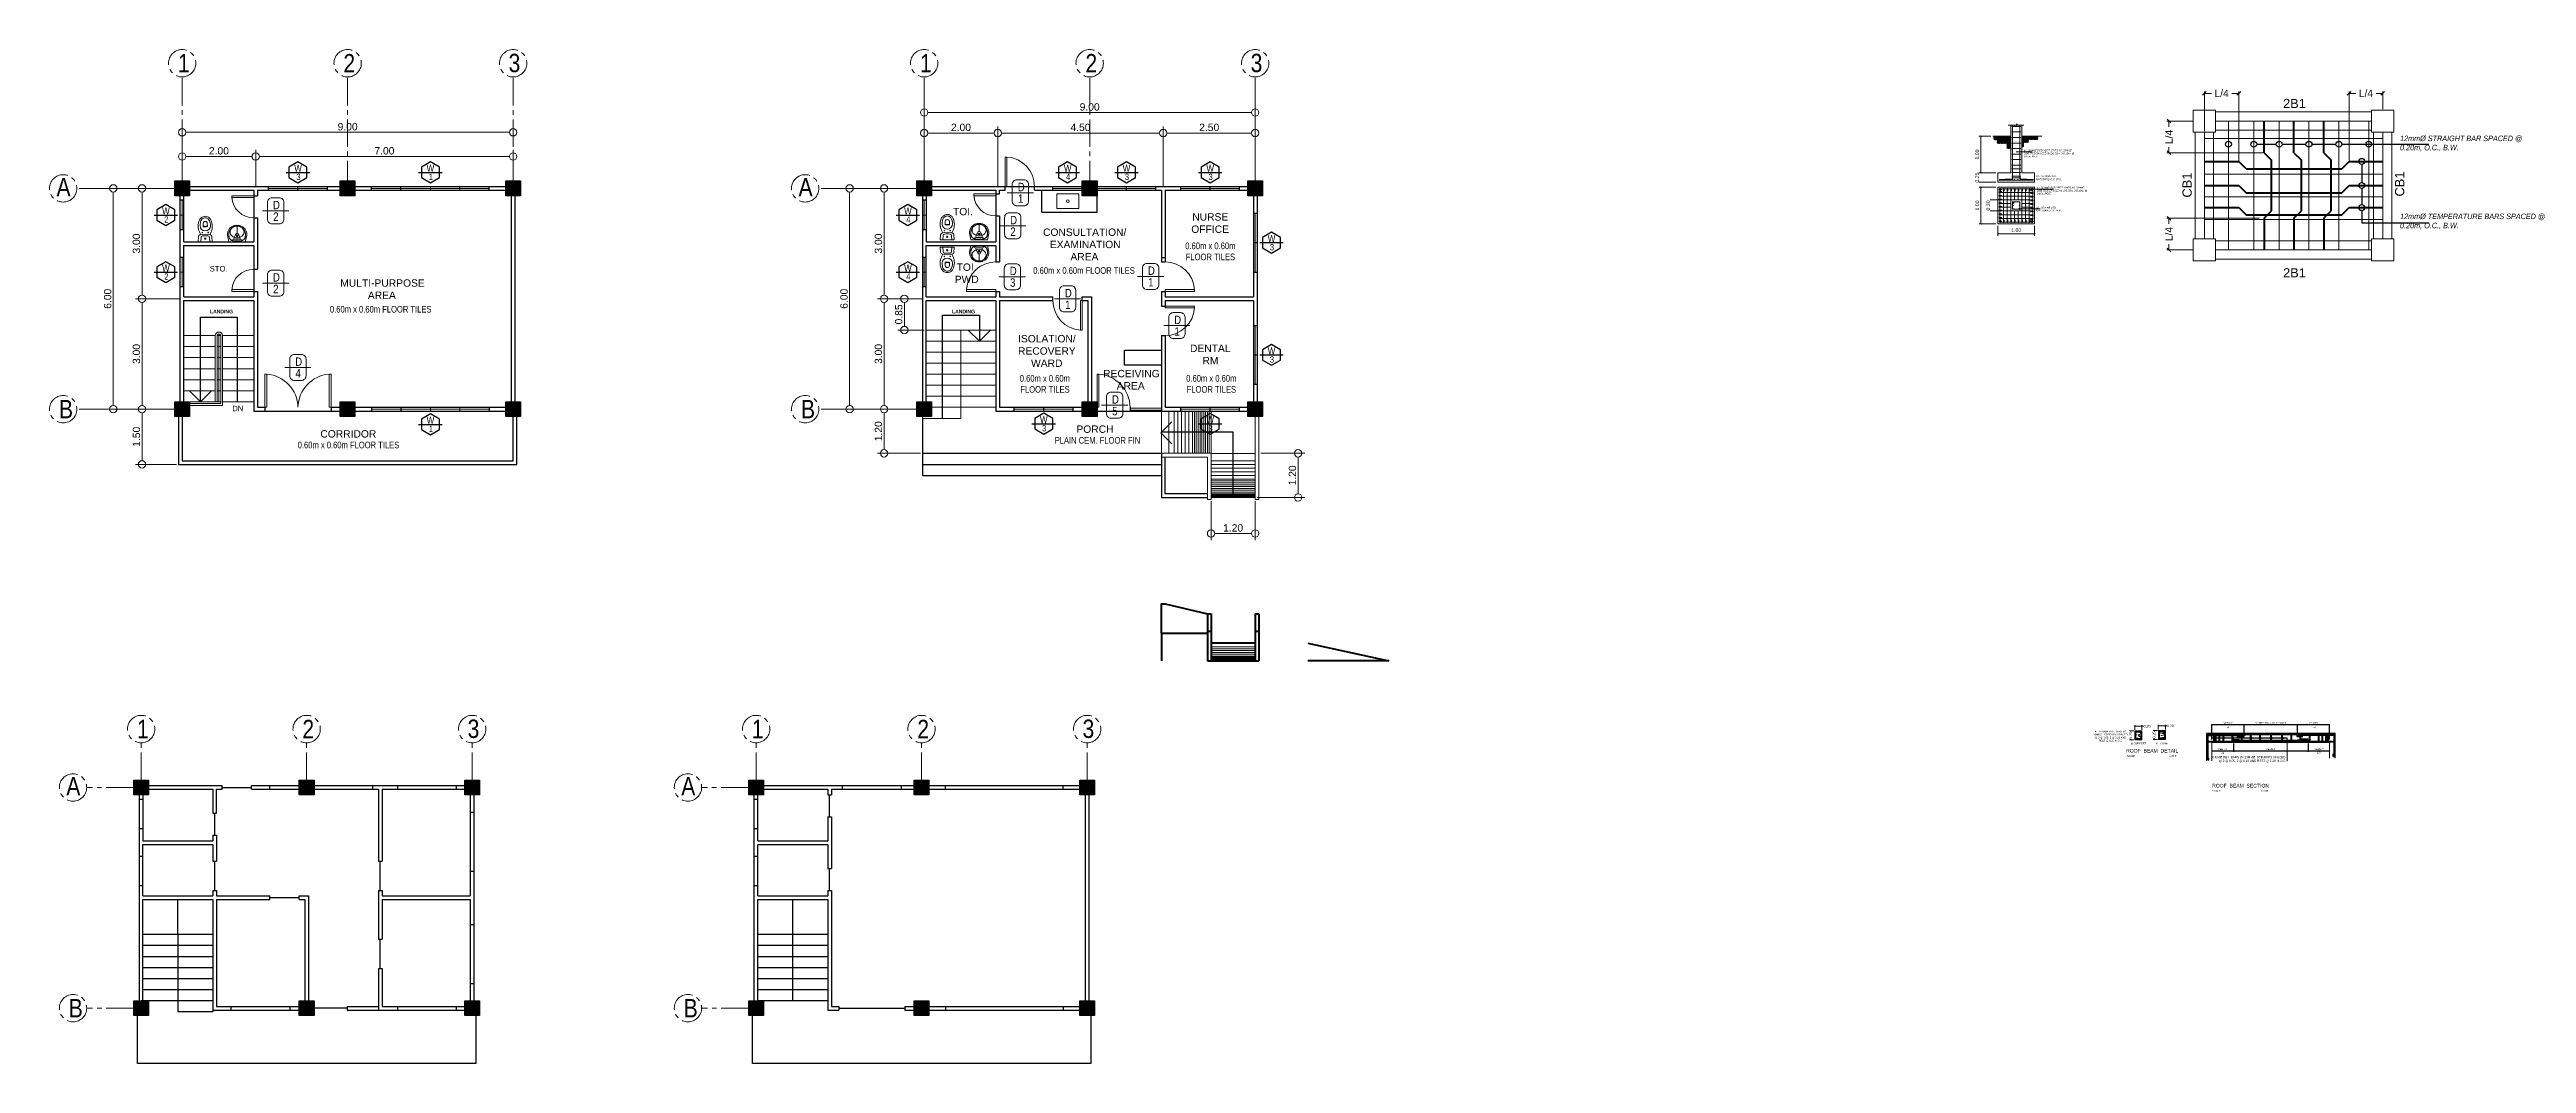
# Model space of a CAD drawing. Header units: metres. Extents: x -460 to 31334, y -1777 to 24987.
# Drawn here: x 50.2 to 117.6, y -812.7 to -785.1 of the extents above; entities that cross this region are included whole.
import ezdxf
from ezdxf.enums import TextEntityAlignment as Align

# ---------------------------------------------------------------- set-up
doc = ezdxf.new("R2010")
doc.units = ezdxf.units.M
doc.header["$MEASUREMENT"] = 0
doc.linetypes.add('CENTER2', pattern=[1.125, 0.75, -0.125, 0.125, -0.125])
doc.linetypes.add('HIDDEN', pattern=[0.375, 0.25, -0.125])
doc.layers.get('Defpoints').update_dxf_attribs({"color": 2})
for name, color, linetype in [('01 FURNITURE', 8, 'Continuous'), ('Anno_Door Sched', 1, 'Continuous'), ('Anno_Flr. Level', 1, 'Continuous'), ('Anno_Win&Dr Sched', 1, 'Continuous'), ('DIMENSION', 8, 'Continuous'), ('FURN', 8, 'Continuous'), ('grid', 1, 'CENTER2'), ('wall', 7, 'Continuous')]:
    doc.layers.add(name, color=color, linetype=linetype)
for name, color, linetype, lineweight in [('16MM', 20, 'Continuous', 9), ('Arch_Door', 1, 'Continuous', 18), ('COLUMNS', 5, 'Continuous', 25), ('DIM', 8, 'Continuous', 5), ('DIM2', 1, 'Continuous', 9), ('fix', 8, 'Continuous', 13), ('FIXTURES AND FURNITURES', 1, 'Continuous', 20), ('HATCH', 2, 'Continuous', 5), ('Layer3', 173, 'Continuous', 30), ('Layer4', 150, 'Continuous', 40), ('s.roofbeam', 95, 'Continuous', 20), ('TXT', 3, 'Continuous', 30), ('WINDOW', 3, 'Continuous', 15)]:
    doc.layers.add(name, color=color, linetype=linetype, lineweight=lineweight)
doc.layers.add('DW', color=7, linetype='Continuous', lineweight=9, true_color=0xff0a0a)
doc.layers.add('DWS', color=7, linetype='Continuous', lineweight=15, true_color=0x0aff0a)
doc.styles.add('1-20', font='ARIALN.TTF', dxfattribs={"height": 0.05})
doc.styles.add('AN100', font='ARIALN.TTF', dxfattribs={"height": 0.25})
doc.styles.add('ARND', font='')
doc.styles.add('rs', font='ARIALN.TTF')
doc.styles.get("Standard").update_dxf_attribs({"font": 'arial.ttf'})
doc.styles.get('ARND').set_extended_font_data('Arial Rounded MT Bold', bold=True)
doc.dimstyles.new('BEBE', dxfattribs={"dimtxt": 0.2, "dimasz": 0.1, "dimexe": 0.0535, "dimexo": 0.026, "dimgap": 0.1, "dimtad": 0, "dimzin": 0, "dimdsep": 46, "dimtxsty": 'Standard', "dimblk": 'OBLIQUE', "dimcen": 0.05, "dimclrd": 74, "dimclre": 30, "dimclrt": 1, "dimadec": 0, "dimazin": 0, "dimtfac": 1, "dimtofl": 0, "dimtmove": 0, "dimatfit": 3, "dimldrblk": 'OBLIQUE', "dimfxl": 1, "dimtolj": 1, "dimtzin": 0, "dimlwd": 0, "dimlwe": 0, "dimarcsym": 0})
doc.dimstyles.new('FOOTING', dxfattribs={"dimtxt": 0.07, "dimasz": 0.04, "dimexe": 0.025, "dimexo": 0.025, "dimgap": 0.025, "dimtad": 0, "dimzin": 0, "dimdsep": 46, "dimtxsty": 'rs', "dimblk": 'ARCHTICK', "dimcen": 0.025, "dimclrd": 106, "dimclre": 67, "dimclrt": 3, "dimadec": 0, "dimazin": 0, "dimtfac": 1, "dimtofl": 0, "dimtmove": 0, "dimatfit": 3, "dimldrblk": 'ARCHTICK', "dimfxl": 0.1, "dimtolj": 1, "dimtzin": 0, "dimlwd": 0, "dimlwe": 0, "dimarcsym": 0})
doc.dimstyles.get("Standard").update_dxf_attribs({"dimtxt": 0.2, "dimasz": 0.2, "dimexe": 0.18, "dimexo": 0.05, "dimgap": 0.05, "dimtad": 1, "dimzin": 0, "dimdsep": 46, "dimtxsty": 'Standard', "dimblk": 'DOTBLANK', "dimcen": 0.09, "dimclrd": 256, "dimclre": 256, "dimaunit": 1, "dimadec": 6, "dimazin": 0, "dimtfac": 1, "dimtix": 1, "dimtofl": 0, "dimtmove": 0, "dimatfit": 3, "dimfxl": 1, "dimtolj": 1, "dimtzin": 0, "dimlwd": -1, "dimlwe": -1, "dimarcsym": 0})
doc.dimstyles.new('truss', dxfattribs={"dimtxt": 0.1, "dimasz": 0.05, "dimexe": 0.05, "dimexo": 0.05, "dimgap": 0.05, "dimtad": 1, "dimzin": 0, "dimdsep": 46, "dimtxsty": 'Standard', "dimblk": 'ARCHTICK', "dimcen": 0.05, "dimclrd": 256, "dimclre": 256, "dimadec": 0, "dimazin": 0, "dimtfac": 1, "dimtix": 1, "dimtofl": 0, "dimtmove": 0, "dimatfit": 3, "dimldrblk": 'ARCHTICK', "dimfxl": 0.1, "dimtolj": 1, "dimtzin": 0, "dimlwd": 5, "dimlwe": 5, "dimarcsym": 0})
pattern_1 = [(50, (227.21246, -1117.00026), (0.215178055, -0.01882564), [0.0225, -0.2475]), (355, (227.21246, -1117.00026), (-0.0416254, 0.22565764), [0.018, -0.198]), (100.4514, (227.23039, -1117.00183), (0.17355281, 0.20683186), [0.01912206, -0.21034263]), (46.1842, (227.21246, -1116.94026), (0.32017231, -0.0496557), [0.03375, -0.37125]), (96.6356, (227.23914, -1116.9444), (0.2803988, 0.29223536), [0.0286831, -0.3155139]), (351.1842, (227.21246, -1116.94026), (0.28039858, 0.29223558), [0.027, -0.297]), (21, (227.24246, -1116.95526), (0.17907212, -0.12078567), [0.0225, -0.2475]), (326, (227.24246, -1116.95526), (0.0729946, 0.21754501), [0.018, -0.198]), (71.4514, (227.25738, -1116.96532), (0.25206679, 0.09675915), [0.01912206, -0.21034263]), (37.5, (227.21246, -1117.00026), (0.003647957, 0.099868156), [0, -0.1956, 0, -0.201, 0, -0.19875]), (7.5, (227.21246, -1117.00026), (0.07892086, 0.118323514), [0, -0.1146, 0, -0.1911, 0, -0.07575]), (327.5, (227.14556, -1117.00026), (0.16014673, -0.006766462), [0, -0.075, 0, -0.234, 0, -0.3105]), (317.5, (227.11556, -1117.00026), (0.17495585, 0.030031495), [0, -0.0975, 0, -0.1554, 0, -0.2205])]

msp = doc.modelspace()

# ---------------------------------------------------------------- texts
at = {"attachment_point": 1}
for s, width, insert, char_height in [('\\pi0.65394;TOI. ', 1.820297, (74.1408, -789.42269), 0.2), ('\\pi-0.21611;CONSULTATION/\\P\\pi-0.02982;EXAMINATION \\P\\pi0.52952;AREA', 1.820297, (77.45896, -789.98196), 0.2), ('\\pi0.43928;NURSE\\P\\pi0.41219;OFFICE ', 1.820297, (80.86235, -789.56657), 0.2), ('\\pi0.06386;STO.', 0.58907, (54.51975, -790.99956), 0.15), ('\\pi0.65394;TOI. \\P\\pi0.60244;PWD ', 1.820297, (74.24009, -790.93186), 0.2), ('\\pi-0.22075;MULTI-PURPOSE \\P\\pi0.52952;AREA', 1.820297, (58.35552, -791.36388), 0.2), ('\\pi0.13914;ISOLATION/\\P\\pi0.13818;RECOVERY \\P\\pi0.49248;WARD', 1.820297, (76.42504, -792.876), 0.2), ('\\pi0.37475;DENTAL \\P\\pi0.71445;RM ', 1.820297, (80.86489, -793.13742), 0.2), ('\\pi0.16138;RECEIVING \\P\\pi0.52952;AREA', 1.820297, (78.7171, -793.82384), 0.2), ('\\pi0.15988;DN', 0.58907, (55.03858, -794.80007), 0.15), ('\\pi0.42768;PORCH', 1.820297, (77.72382, -795.33394), 0.2), ('\\pi0.15831;CORRIDOR', 1.820297, (57.43518, -795.46202), 0.2)]:
    msp.add_mtext_dynamic_manual_height_columns(s, width=width, gutter_width=1, heights=[0], dxfattribs=dict(at, insert=insert, char_height=char_height))
at = {"layer": 'Anno_Flr. Level', "color": 1, "lineweight": 9, "attachment_point": 1}
for s, insert, char_height, width in [('\\A1;{\\fArial Narrow|b0|i1|c0|p34;6 - 16mmØ DSB VERT. BARS W/ 10mmØ  DSB TIES SPACED @ 2-0.05m, 3-0.10m, @ 0.15m REST}', (103.91529, -787.83266), 0.05, 1.1771139), ('\\A1;{\\fArial Narrow|b0|i1|c0|p34;12mm%%C STRAIGHT BAR SPACED @ 0.20m, O.C., B.W.}', (114.14217, -787.45774), 0.15, 3.4412247), ('\\A1;{\\fArial Narrow|b0|i1|c0|p34;10 - 16mmØ DSB MATTBARS O.C, B.W.}', (104.23768, -788.53557), 0.05, 0.6647869), ('\\A1;{\\fArial Narrow|b0|i1|c0|p34;6 - 16mmØ DSB VERT. BARS W/ 10mmØ  DSB TIES SPACED @ 2-0.05m, 3-0.10m, @ 0.15m REST}', (104.26711, -788.84473), 0.05, 1.1771139), ('\\A1;{\\fArial Narrow|b0|i1|c0|p34;10 - 16mmØ DSB MATTBARS O.C, B.W.}', (104.2461, -789.38424), 0.05, 0.6647869), ('\\A1;{\\fArial Narrow|b0|i1|c0|p34;12mm%%C TEMPERATURE BARS SPACED @ 0.20m, O.C., B.W.}', (114.14217, -789.57668), 0.15, 3.4412247), ('\\A1;\\pi0.85551;{\\fArial Narrow|b0|i0|c0|p34;0.60m x 0.60m\\P\\pi0.87043;FLOOR TILES }', (80.25542, -790.36339), 0.18, 3.0536596), ('\\A1;\\pi0.15516;{\\fArial Narrow|b0|i0|c0|p34;0.60m x 0.60m FLOOR TILES }', (76.82291, -791.0329), 0.18, 3.0536596), ('\\A1;\\pi0.07871;{\\fArial Narrow|b1|i0|c0|p34;LANDING }', (54.51523, -792.18892), 0.1, 0.6633458), ('\\A1;\\pi0.15516;{\\fArial Narrow|b0|i0|c0|p34;0.60m x 0.60m FLOOR TILES }', (57.6989, -792.08599), 0.18, 3.0536596), ('\\A1;\\pi0.07871;{\\fArial Narrow|b1|i0|c0|p34;LANDING }', (74.69168, -792.18892), 0.1, 0.6633458), ('\\A1;\\pi0.85551;{\\fArial Narrow|b0|i0|c0|p34;0.60m x 0.60m\\P\\pi0.87043;FLOOR TILES }', (75.75542, -793.96318), 0.18, 3.0536596), ('\\A1;\\pi0.85551;{\\fArial Narrow|b0|i0|c0|p34;0.60m x 0.60m\\P\\pi0.87043;FLOOR TILES }', (80.28042, -793.96318), 0.18, 3.0536596), ('\\A1;\\pi0.15516;{\\fArial Narrow|b0|i0|c0|p34;0.60m x 0.60m FLOOR TILES }', (56.82182, -795.77404), 0.18, 3.0536596), ('\\A1;\\pi0.3804;{\\fArial Narrow|b0|i0|c0|p34;PLAIN CEM. FLOOR FIN}', (77.17954, -795.64828), 0.18, 3.0536596)]:
    msp.add_mtext(s, dxfattribs=dict(at, insert=insert, char_height=char_height, width=width))
at = {"layer": 'Anno_Win&Dr Sched', "char_height": 0.1918577, "width": 0.2241403, "attachment_point": 1}
for insert in [(56.8837, -788.24933), (60.4837, -788.24933), (77.81014, -788.24933), (79.41014, -788.24933), (81.68514, -788.24933), (53.29027, -789.40953), (73.46672, -789.40953), (83.35328, -790.15953), (53.29027, -790.95953), (73.46672, -790.95953), (83.35328, -793.20953), (60.4837, -795.09743), (77.16014, -795.08002), (81.68514, -795.08402)]:
    msp.add_mtext('{\\fArial Narrow|b0|i0|c0|p34;W}', dxfattribs=dict(at, insert=insert))
at = {"layer": 'Arch_Door', "color": 5, "linetype": 'Continuous', "attachment_point": 1, "style": 'AN100'}
for s, insert, char_height, width in [('{\\C3;1}', (53.71966, -785.24098), 0.5, 0.1151731), ('{\\C3;2}', (58.21966, -785.24142), 0.5, 0.1151731), ('{\\C3;3}', (62.71201, -785.23377), 0.5, 0.1151731), ('{\\C3;1}', (73.89611, -785.24098), 0.5, 0.1151731), ('{\\C3;2}', (78.39611, -785.24142), 0.5, 0.1151731), ('{\\C3;3}', (82.88845, -785.23377), 0.5, 0.1151731), ('{\\C3;A}', (50.41952, -788.60812), 0.5, 0.1151731), ('3', (56.94187, -788.49354), 0.17054, 0.0832498), ('1', (60.54187, -788.49354), 0.17054, 0.0832498), ('{\\C3;A}', (70.59597, -788.60812), 0.5, 0.1151731), ('4', (77.86831, -788.49354), 0.17054, 0.0832498), ('3', (79.46831, -788.49354), 0.17054, 0.0832498), ('3', (81.74331, -788.49354), 0.17054, 0.0832498), ('1', (76.56195, -789.05567), 0.22846, 0.1115221), ('2', (53.34844, -789.65373), 0.17054, 0.0832498), ('2', (56.31144, -789.54551), 0.22846, 0.1115221), ('4', (73.52489, -789.65373), 0.17054, 0.0832498), ('2', (76.3543, -789.95451), 0.22846, 0.1115221), ('3', (83.41145, -790.40373), 0.17054, 0.0832498), ('2', (53.34844, -791.20373), 0.17054, 0.0832498), ('4', (73.52489, -791.20373), 0.17054, 0.0832498), ('3', (76.34525, -791.33701), 0.22846, 0.1115221), ('1', (80.10223, -791.3294), 0.22846, 0.1115221), ('2', (56.31144, -791.51097), 0.22846, 0.1115221), ('1', (77.84432, -791.93924), 0.22846, 0.1115221), ('1', (80.81621, -792.66658), 0.22846, 0.1115221), ('4', (56.91583, -793.80163), 0.22846, 0.1115221), ('3', (83.41145, -793.45373), 0.17054, 0.0832498), ('{\\C3;B}', (50.48611, -794.64025), 0.5, 0.1151731), ('{\\C3;B}', (70.66256, -794.64025), 0.5, 0.1151731), ('1', (60.54187, -795.34163), 0.17054, 0.0832498), ('3', (77.21831, -795.32422), 0.17054, 0.0832498), ('5', (79.12432, -794.82899), 0.22846, 0.1115221), ('3', (81.74331, -795.32822), 0.17054, 0.0832498), ('{\\C3;1}', (52.60529, -803.33227), 0.5, 0.1151731), ('{\\C3;2}', (57.10529, -803.33271), 0.5, 0.1151731), ('{\\C3;3}', (61.59763, -803.32507), 0.5, 0.1151731), ('{\\C3;1}', (69.32563, -803.33227), 0.5, 0.1151731), ('{\\C3;2}', (73.82563, -803.33271), 0.5, 0.1151731), ('{\\C3;3}', (78.31798, -803.32507), 0.5, 0.1151731), ('{\\C3;A}', (50.68597, -804.88596), 0.5, 0.1151731), ('{\\C3;A}', (67.40631, -804.88596), 0.5, 0.1151731), ('{\\C3;B}', (50.75255, -810.91809), 0.5, 0.1151731), ('{\\C3;B}', (67.4729, -810.91809), 0.5, 0.1151731)]:
    msp.add_mtext(s, dxfattribs=dict(at, insert=insert, char_height=char_height, width=width))
at = {"layer": 'Layer3', "char_height": 0.25, "width": 6.8672641, "attachment_point": 1}
for insert in [(110.95968, -786.46032), (110.95968, -791.06065)]:
    msp.add_mtext('2B1', dxfattribs=dict(at, insert=insert))
at = {"layer": 'Layer3', "char_height": 0.25, "width": 6.8672641, "attachment_point": 1, "rotation": 90}
for insert in [(108.2258, -789.14148), (114.00541, -789.11339)]:
    msp.add_mtext('CB1', dxfattribs=dict(at, insert=insert))
at = {"layer": 'TXT', "color": 82, "attachment_point": 5, "style": 'rs'}
for s, insert, char_height in [('{\\fArial Narrow|b0|i0|c0|p34;\\C3;VERIFY}', (109.46509, -803.41343), 0.05), ('{\\fArial Narrow|b0|i0|c0|p34;\\C3;VERIFY ON SITE LENGTH}', (110.62634, -803.41343), 0.05), ('{\\fArial Narrow|b0|i0|c0|p34;\\C3;VERIFY}', (111.78884, -803.41343), 0.05), ('{\\fArial Narrow|b0|i0|c0|p34;\\C3;4 - 16 MM%%C DEF. BARS W/\\P10MM%%C  STIRRUPS SPACED \\P@ 2 @ 0.05, 2 @ 0.10 AND \\PREST @ 0.20 M.O.C}', (106.26657, -803.77943), 0.05), ('ROOF  BEAM  DETAIL\\P{\\H0.5x;SCALE                                                 1:20 M.}', (107.40155, -804.23076), 0.1), ('{\\fArial Narrow|b0|i0|c0|p34;\\C3;@ SUPPORT}', (107.03059, -803.97682), 0.05), ('{\\fArial Narrow|b0|i0|c0|p34;\\C3;MID SPAN}', (107.6759, -803.97682), 0.05), ('{\\fArial Narrow|b0|i0|c0|p34;\\C3;VERIFY}', (109.31909, -804.12809), 0.05), ('{\\fArial Narrow|b0|i0|c0|p34;\\C3;VERIFY}', (110.62759, -804.12808), 0.05), ('{\\fArial Narrow|b0|i0|c0|p34;\\C3;VERIFY}', (111.93609, -804.12809), 0.05), ('ROOF  BEAM  SECTION\\P{\\H0.5x;SCALE                                                         1:20 M.}', (109.80541, -805.18022), 0.1)]:
    msp.add_mtext(s, dxfattribs=dict(at, insert=insert, char_height=char_height))
at = {"layer": 'TXT', "color": 82}
for s, insert, char_height, width, attachment_point, style in [('{\\fArial Narrow|b0|i0|c0|p34;\\C3;L/4}', (109.39133, -803.51605), 0.05, 2.08, 1, 'ARND'), ('{\\fArial|b0|i0|c0|p34;\\C3;L/4}', (111.74732, -803.51605), 0.05, 2.08, 1, 'ARND'), ('{\\C3;4 - 16 MM%%C DEF. BARS W/ 10MM%%C  STIRRUPS SPACED\\P@ 2 @ 0.05, 2 @ 0.10 AND REST @ 0.20 M.O.C}', (111.02412, -804.40183), 0.06, 1.9965294, 6, '1-20'), ('{\\fArial Narrow|b0|i0|c0|p34;\\C3;L/6}', (109.2636, -804.21162), 0.05, 2.08, 1, 'ARND'), ('{\\fArial Narrow|b0|i0|c0|p34;\\C3;L/6}', (111.88175, -804.1979), 0.05, 2.08, 1, 'ARND')]:
    msp.add_mtext(s, dxfattribs=dict(at, insert=insert, char_height=char_height, width=width, attachment_point=attachment_point, style=style))

# ---------------------------------------------------------------- blocks, each defined once
blk = doc.blocks.new('_DotBlank')
at = {"color": 0, "linetype": 'ByBlock', "lineweight": -2}
blk.add_line((-0.5, 0), (-1, 0), dxfattribs=at)
blk.add_circle((0, 0), 0.5, dxfattribs=at)
blk = doc.blocks.new('*D676')
at = {"layer": 'Defpoints', "color": 0, "transparency": 16777216}
for p in [(83.012, -787.387), (80.512, -788.891), (83.012, -788.891)]:
    blk.add_point(p, dxfattribs=at)
at = {"layer": 'DIM', "transparency": 16777216}
for p, q in [((80.512, -788.841), (80.512, -787.207)), ((83.012, -788.841), (83.012, -787.207)), ((80.712, -787.387), (82.812, -787.387))]:
    blk.add_line(p, q, dxfattribs=at)
at = {"layer": 'DIM', "transparency": 16777216, "xscale": 0.2, "yscale": 0.2, "zscale": 0.2, "rotation": 180}
blk.add_blockref('_DotBlank', (80.512, -787.387), dxfattribs=at)
at = {"layer": 'DIM', "transparency": 16777216, "xscale": 0.2, "yscale": 0.2, "zscale": 0.2}
blk.add_blockref('_DotBlank', (83.012, -787.387), dxfattribs=at)
at = {"layer": 'DIM', "color": 0, "transparency": 16777216, "insert": (81.762, -787.235), "char_height": 0.2, "attachment_point": 5}
blk.add_mtext('\\A1;2.50', dxfattribs=at)
blk = doc.blocks.new('*D677')
at = {"layer": 'Defpoints', "color": 0, "transparency": 16777216}
for p in [(74.012, -788.891), (72.921, -791.891), (74.012, -791.891)]:
    blk.add_point(p, dxfattribs=at)
at = {"layer": 'DIM', "transparency": 16777216}
for p, q in [((73.962, -788.891), (72.741, -788.891)), ((72.921, -789.091), (72.921, -791.691)), ((73.962, -791.891), (72.741, -791.891))]:
    blk.add_line(p, q, dxfattribs=at)
at = {"layer": 'DIM', "transparency": 16777216, "xscale": 0.2, "yscale": 0.2, "zscale": 0.2}
for p, rotation in [((72.921, -788.891), 90), ((72.921, -791.891), 270)]:
    blk.add_blockref('_DotBlank', p, dxfattribs=dict(at, rotation=rotation))
at = {"layer": 'DIM', "color": 0, "transparency": 16777216, "insert": (72.769, -790.391), "char_height": 0.2, "attachment_point": 5, "rotation": 90}
blk.add_mtext('\\A1;3.00', dxfattribs=at)
blk = doc.blocks.new('*D678')
at = {"layer": 'Defpoints', "color": 0, "transparency": 16777216}
for p in [(76.012, -787.387), (74.012, -788.891), (76.012, -788.891)]:
    blk.add_point(p, dxfattribs=at)
at = {"layer": 'DIM', "transparency": 16777216}
for p, q in [((74.012, -788.841), (74.012, -787.207)), ((76.012, -788.841), (76.012, -787.207)), ((74.212, -787.387), (75.812, -787.387))]:
    blk.add_line(p, q, dxfattribs=at)
at = {"layer": 'DIM', "transparency": 16777216, "xscale": 0.2, "yscale": 0.2, "zscale": 0.2, "rotation": 180}
blk.add_blockref('_DotBlank', (74.012, -787.387), dxfattribs=at)
at = {"layer": 'DIM', "transparency": 16777216, "xscale": 0.2, "yscale": 0.2, "zscale": 0.2}
blk.add_blockref('_DotBlank', (76.012, -787.387), dxfattribs=at)
at = {"layer": 'DIM', "color": 0, "transparency": 16777216, "insert": (75.012, -787.235), "char_height": 0.2, "attachment_point": 5}
blk.add_mtext('\\A1;2.00', dxfattribs=at)
blk = doc.blocks.new('*D669')
at = {"layer": 'Defpoints', "color": 0, "transparency": 16777216}
for p in [(80.512, -787.387), (76.012, -788.891), (80.512, -788.891)]:
    blk.add_point(p, dxfattribs=at)
at = {"layer": 'DIM', "transparency": 16777216}
for p, q in [((76.012, -788.841), (76.012, -787.207)), ((80.512, -788.841), (80.512, -787.207)), ((76.212, -787.387), (80.312, -787.387))]:
    blk.add_line(p, q, dxfattribs=at)
at = {"layer": 'DIM', "transparency": 16777216, "xscale": 0.2, "yscale": 0.2, "zscale": 0.2, "rotation": 180}
blk.add_blockref('_DotBlank', (76.012, -787.387), dxfattribs=at)
at = {"layer": 'DIM', "transparency": 16777216, "xscale": 0.2, "yscale": 0.2, "zscale": 0.2}
blk.add_blockref('_DotBlank', (80.512, -787.387), dxfattribs=at)
at = {"layer": 'DIM', "color": 0, "transparency": 16777216, "insert": (78.262, -787.235), "char_height": 0.2, "attachment_point": 5}
blk.add_mtext('\\A1;4.50', dxfattribs=at)
blk = doc.blocks.new('*D670')
at = {"layer": 'Defpoints', "color": 0, "transparency": 16777216}
for p in [(83.012, -786.831), (83.012, -787.207), (74.012, -787.387)]:
    blk.add_point(p, dxfattribs=at)
at = {"layer": 'DIM', "transparency": 16777216}
for p, q in [((74.012, -787.337), (74.012, -786.651)), ((74.212, -786.831), (82.812, -786.831)), ((83.012, -787.157), (83.012, -786.651))]:
    blk.add_line(p, q, dxfattribs=at)
at = {"layer": 'DIM', "transparency": 16777216, "xscale": 0.2, "yscale": 0.2, "zscale": 0.2, "rotation": 180}
blk.add_blockref('_DotBlank', (74.012, -786.831), dxfattribs=at)
at = {"layer": 'DIM', "transparency": 16777216, "xscale": 0.2, "yscale": 0.2, "zscale": 0.2}
blk.add_blockref('_DotBlank', (83.012, -786.831), dxfattribs=at)
at = {"layer": 'DIM', "color": 0, "transparency": 16777216, "insert": (78.512, -786.679), "char_height": 0.2, "attachment_point": 5}
blk.add_mtext('\\A1;9.00', dxfattribs=at)
blk = doc.blocks.new('*D679')
at = {"layer": 'Defpoints', "color": 0, "transparency": 16777216}
for p in [(74.012, -791.891), (72.921, -794.891), (73.812, -794.891)]:
    blk.add_point(p, dxfattribs=at)
at = {"layer": 'DIM', "transparency": 16777216}
for p, q in [((73.962, -791.891), (72.741, -791.891)), ((72.921, -792.091), (72.921, -794.691)), ((73.762, -794.891), (72.741, -794.891))]:
    blk.add_line(p, q, dxfattribs=at)
at = {"layer": 'DIM', "transparency": 16777216, "xscale": 0.2, "yscale": 0.2, "zscale": 0.2}
for p, rotation in [((72.921, -791.891), 90), ((72.921, -794.891), 270)]:
    blk.add_blockref('_DotBlank', p, dxfattribs=dict(at, rotation=rotation))
at = {"layer": 'DIM', "color": 0, "transparency": 16777216, "insert": (72.769, -793.391), "char_height": 0.2, "attachment_point": 5, "rotation": 90}
blk.add_mtext('\\A1;3.00', dxfattribs=at)
blk = doc.blocks.new('*D680')
at = {"layer": 'Defpoints', "color": 0, "transparency": 16777216}
for p in [(73.812, -794.891), (72.921, -796.091), (73.962, -796.091)]:
    blk.add_point(p, dxfattribs=at)
at = {"layer": 'DIM', "transparency": 16777216}
for p, q in [((73.762, -794.891), (72.741, -794.891)), ((72.921, -795.091), (72.921, -795.891)), ((73.912, -796.091), (72.741, -796.091))]:
    blk.add_line(p, q, dxfattribs=at)
at = {"layer": 'DIM', "transparency": 16777216, "xscale": 0.2, "yscale": 0.2, "zscale": 0.2}
for p, rotation in [((72.921, -794.891), 90), ((72.921, -796.091), 270)]:
    blk.add_blockref('_DotBlank', p, dxfattribs=dict(at, rotation=rotation))
at = {"layer": 'DIM', "color": 0, "transparency": 16777216, "insert": (72.769, -795.491), "char_height": 0.2, "attachment_point": 5, "rotation": 90}
blk.add_mtext('\\A1;1.20', dxfattribs=at)
blk = doc.blocks.new('*D671')
at = {"layer": 'Defpoints', "color": 0, "transparency": 16777216}
for p in [(71.985, -788.891), (72.921, -788.891), (72.921, -794.891)]:
    blk.add_point(p, dxfattribs=at)
at = {"layer": 'DIM', "transparency": 16777216}
for p, q in [((72.871, -788.891), (71.805, -788.891)), ((71.985, -794.691), (71.985, -789.091)), ((72.871, -794.891), (71.805, -794.891))]:
    blk.add_line(p, q, dxfattribs=at)
at = {"layer": 'DIM', "transparency": 16777216, "xscale": 0.2, "yscale": 0.2, "zscale": 0.2}
for p, rotation in [((71.985, -788.891), 90), ((71.985, -794.891), 270)]:
    blk.add_blockref('_DotBlank', p, dxfattribs=dict(at, rotation=rotation))
at = {"layer": 'DIM', "color": 0, "transparency": 16777216, "insert": (71.833, -791.891), "char_height": 0.2, "attachment_point": 5, "rotation": 90}
blk.add_mtext('\\A1;6.00', dxfattribs=at)
blk = doc.blocks.new('*D681')
at = {"layer": 'Defpoints', "color": 0, "transparency": 16777216}
for p in [(53.835, -788.891), (52.745, -791.891), (53.835, -791.891)]:
    blk.add_point(p, dxfattribs=at)
at = {"layer": 'DIM', "transparency": 16777216}
for p, q in [((53.785, -788.891), (52.565, -788.891)), ((52.745, -789.091), (52.745, -791.691)), ((53.785, -791.891), (52.565, -791.891))]:
    blk.add_line(p, q, dxfattribs=at)
at = {"layer": 'DIM', "transparency": 16777216, "xscale": 0.2, "yscale": 0.2, "zscale": 0.2}
for p, rotation in [((52.745, -788.891), 90), ((52.745, -791.891), 270)]:
    blk.add_blockref('_DotBlank', p, dxfattribs=dict(at, rotation=rotation))
at = {"layer": 'DIM', "color": 0, "transparency": 16777216, "insert": (52.593, -790.391), "char_height": 0.2, "attachment_point": 5, "rotation": 90}
blk.add_mtext('\\A1;3.00', dxfattribs=at)
blk = doc.blocks.new('*D682')
at = {"layer": 'Defpoints', "color": 0, "transparency": 16777216}
for p in [(55.835, -788.024), (53.835, -788.891), (55.835, -788.891)]:
    blk.add_point(p, dxfattribs=at)
at = {"layer": 'DIM', "transparency": 16777216}
for p, q in [((53.835, -788.841), (53.835, -787.844)), ((55.835, -788.841), (55.835, -787.844)), ((54.035, -788.024), (55.635, -788.024))]:
    blk.add_line(p, q, dxfattribs=at)
at = {"layer": 'DIM', "transparency": 16777216, "xscale": 0.2, "yscale": 0.2, "zscale": 0.2, "rotation": 180}
blk.add_blockref('_DotBlank', (53.835, -788.024), dxfattribs=at)
at = {"layer": 'DIM', "transparency": 16777216, "xscale": 0.2, "yscale": 0.2, "zscale": 0.2}
blk.add_blockref('_DotBlank', (55.835, -788.024), dxfattribs=at)
at = {"layer": 'DIM', "color": 0, "transparency": 16777216, "insert": (54.835, -787.872), "char_height": 0.2, "attachment_point": 5}
blk.add_mtext('\\A1;2.00', dxfattribs=at)
blk = doc.blocks.new('*D672')
at = {"layer": 'Defpoints', "color": 0, "transparency": 16777216}
for p in [(62.835, -788.024), (55.835, -788.891), (62.835, -788.941)]:
    blk.add_point(p, dxfattribs=at)
at = {"layer": 'DIM', "transparency": 16777216}
for p, q in [((55.835, -788.841), (55.835, -787.844)), ((62.835, -788.891), (62.835, -787.844)), ((56.035, -788.024), (62.635, -788.024))]:
    blk.add_line(p, q, dxfattribs=at)
at = {"layer": 'DIM', "transparency": 16777216, "xscale": 0.2, "yscale": 0.2, "zscale": 0.2, "rotation": 180}
blk.add_blockref('_DotBlank', (55.835, -788.024), dxfattribs=at)
at = {"layer": 'DIM', "transparency": 16777216, "xscale": 0.2, "yscale": 0.2, "zscale": 0.2}
blk.add_blockref('_DotBlank', (62.835, -788.024), dxfattribs=at)
at = {"layer": 'DIM', "color": 0, "transparency": 16777216, "insert": (59.335, -787.872), "char_height": 0.2, "attachment_point": 5}
blk.add_mtext('\\A1;7.00', dxfattribs=at)
blk = doc.blocks.new('*D673')
at = {"layer": 'Defpoints', "color": 0, "transparency": 16777216}
for p in [(53.835, -787.924), (62.835, -787.368), (62.835, -787.744)]:
    blk.add_point(p, dxfattribs=at)
at = {"layer": 'DIM', "transparency": 16777216}
for p, q in [((53.835, -787.874), (53.835, -787.188)), ((62.835, -787.694), (62.835, -787.188)), ((54.035, -787.368), (62.635, -787.368))]:
    blk.add_line(p, q, dxfattribs=at)
at = {"layer": 'DIM', "transparency": 16777216, "xscale": 0.2, "yscale": 0.2, "zscale": 0.2, "rotation": 180}
blk.add_blockref('_DotBlank', (53.835, -787.368), dxfattribs=at)
at = {"layer": 'DIM', "transparency": 16777216, "xscale": 0.2, "yscale": 0.2, "zscale": 0.2}
blk.add_blockref('_DotBlank', (62.835, -787.368), dxfattribs=at)
at = {"layer": 'DIM', "color": 0, "transparency": 16777216, "insert": (58.335, -787.216), "char_height": 0.2, "attachment_point": 5}
blk.add_mtext('\\A1;9.00', dxfattribs=at)
blk = doc.blocks.new('*D674')
at = {"layer": 'Defpoints', "color": 0, "transparency": 16777216}
for p in [(53.835, -791.891), (52.745, -794.891), (53.635, -794.891)]:
    blk.add_point(p, dxfattribs=at)
at = {"layer": 'DIM', "transparency": 16777216}
for p, q in [((53.785, -791.891), (52.565, -791.891)), ((52.745, -792.091), (52.745, -794.691)), ((53.585, -794.891), (52.565, -794.891))]:
    blk.add_line(p, q, dxfattribs=at)
at = {"layer": 'DIM', "transparency": 16777216, "xscale": 0.2, "yscale": 0.2, "zscale": 0.2}
for p, rotation in [((52.745, -791.891), 90), ((52.745, -794.891), 270)]:
    blk.add_blockref('_DotBlank', p, dxfattribs=dict(at, rotation=rotation))
at = {"layer": 'DIM', "color": 0, "transparency": 16777216, "insert": (52.593, -793.391), "char_height": 0.2, "attachment_point": 5, "rotation": 90}
blk.add_mtext('\\A1;3.00', dxfattribs=at)
blk = doc.blocks.new('*D675')
at = {"layer": 'Defpoints', "color": 0, "transparency": 16777216}
for p in [(51.963, -788.891), (52.745, -788.891), (52.745, -794.891)]:
    blk.add_point(p, dxfattribs=at)
at = {"layer": 'DIM', "transparency": 16777216}
for p, q in [((52.695, -788.891), (51.783, -788.891)), ((51.963, -794.691), (51.963, -789.091)), ((52.695, -794.891), (51.783, -794.891))]:
    blk.add_line(p, q, dxfattribs=at)
at = {"layer": 'DIM', "transparency": 16777216, "xscale": 0.2, "yscale": 0.2, "zscale": 0.2}
for p, rotation in [((51.963, -788.891), 90), ((51.963, -794.891), 270)]:
    blk.add_blockref('_DotBlank', p, dxfattribs=dict(at, rotation=rotation))
at = {"layer": 'DIM', "color": 0, "transparency": 16777216, "insert": (51.81, -791.891), "char_height": 0.2, "attachment_point": 5, "rotation": 90}
blk.add_mtext('\\A1;6.00', dxfattribs=at)
blk = doc.blocks.new('A$C1BDC7D92')
at = {"layer": 'fix', "linetype": 'Continuous', "transparency": 33554687}
for p, q in [((0.043, 0.479), (0.007, 0.332)), ((0.523, 0.479), (0.043, 0.479)), ((0.523, 0.479), (0.558, 0.332))]:
    blk.add_line(p, q, dxfattribs=at)
at = {"layer": 'fix', "transparency": 33554687}
for p, q in [((0.193, 0.402), (0.122, 0.438)), ((0.372, 0.402), (0.443, 0.438))]:
    blk.add_line(p, q, dxfattribs=at)
at = {"layer": 'fix', "linetype": 'Continuous', "transparency": 33554687}
for points in [[(0.138, 0.075), (0.127, 0.083), (0.118, 0.091), (0.11, 0.099), (0.11, 0.099), (0.101, 0.108), (0.094, 0.118), (0.086, 0.127), (0.079, 0.137), (0.073, 0.148), (0.067, 0.159), (0.061, 0.17), (0.057, 0.181), (0.057, 0.181), (0.052, 0.193), (0.049, 0.204), (0.045, 0.216), (0.043, 0.229), (0.041, 0.241), (0.039, 0.253), (0.038, 0.266), (0.038, 0.278), (0.038, 0.278), (0.039, 0.291), (0.04, 0.304), (0.041, 0.316), (0.043, 0.328), (0.046, 0.34), (0.049, 0.352), (0.053, 0.362), (0.057, 0.372), (0.057, 0.372), (0.061, 0.382), (0.066, 0.39), (0.071, 0.398), (0.076, 0.405), (0.082, 0.412), (0.089, 0.418), (0.095, 0.423), (0.102, 0.428), (0.102, 0.428), (0.109, 0.432), (0.117, 0.436), (0.125, 0.439), (0.132, 0.442), (0.14, 0.445), (0.148, 0.447), (0.156, 0.449), (0.164, 0.45), (0.164, 0.45), (0.171, 0.451), (0.178, 0.452), (0.185, 0.452), (0.192, 0.453), (0.199, 0.453), (0.206, 0.453), (0.213, 0.453), (0.22, 0.453), (0.22, 0.453), (0.228, 0.453), (0.235, 0.453), (0.243, 0.453), (0.251, 0.453), (0.258, 0.453), (0.266, 0.453), (0.273, 0.453), (0.281, 0.453), (0.281, 0.453), (0.288, 0.453), (0.295, 0.453), (0.302, 0.453), (0.309, 0.453), (0.315, 0.453), (0.322, 0.453), (0.329, 0.453), (0.337, 0.453), (0.337, 0.453), (0.344, 0.453), (0.352, 0.453), (0.359, 0.453), (0.367, 0.453), (0.375, 0.453), (0.383, 0.452), (0.391, 0.451), (0.4, 0.45), (0.4, 0.45), (0.408, 0.449), (0.416, 0.447), (0.424, 0.445), (0.432, 0.442), (0.44, 0.439), (0.448, 0.436), (0.456, 0.432), (0.463, 0.428), (0.463, 0.428), (0.47, 0.423), (0.476, 0.418), (0.483, 0.412), (0.489, 0.405), (0.494, 0.398), (0.499, 0.39), (0.504, 0.382), (0.509, 0.372), (0.509, 0.372), (0.513, 0.362), (0.516, 0.352), (0.519, 0.34), (0.522, 0.328), (0.524, 0.316), (0.526, 0.304), (0.527, 0.291), (0.527, 0.278), (0.527, 0.278), (0.527, 0.266), (0.526, 0.253), (0.524, 0.241), (0.522, 0.229), (0.52, 0.216), (0.517, 0.204), (0.513, 0.193), (0.509, 0.181), (0.509, 0.181), (0.504, 0.17), (0.498, 0.159), (0.492, 0.148), (0.486, 0.137), (0.479, 0.127), (0.472, 0.118), (0.464, 0.108), (0.455, 0.099), (0.455, 0.099), (0.447, 0.091), (0.438, 0.083), (0.427, 0.075)], [(0.283, 0.234), (0.283, 0.169), (0.283, 0.103), (0.283, 0.025)]]:
    blk.add_lwpolyline(points, dxfattribs=at)
blk.add_lwpolyline([(0.283, 0.025, -0.082757), (0.203, 0.039, -0.090524), (0.138, 0.075, -0.104224), (0.093, 0.132, -0.116526), (0.078, 0.195, -0.116526), (0.093, 0.258, -0.104224), (0.138, 0.314, -0.090524), (0.203, 0.35, -0.082757), (0.283, 0.364, -0.082757), (0.362, 0.35, -0.090524), (0.427, 0.314, -0.104224), (0.472, 0.258, -0.116526), (0.487, 0.195, -0.116526), (0.472, 0.132, -0.104224), (0.427, 0.075, -0.090524), (0.362, 0.039, -0.082757)], format="xyb", close=True, dxfattribs=at)
at = {"layer": 'fix', "transparency": 33554687}
for points in [[(0.16, 0.025), (0.17, 0.021), (0.18, 0.018), (0.188, 0.015), (0.195, 0.013), (0.202, 0.011), (0.208, 0.01), (0.214, 0.009), (0.219, 0.008), (0.225, 0.007), (0.231, 0.006), (0.238, 0.005), (0.245, 0.004), (0.253, 0.003), (0.262, 0.002), (0.271, 0.001), (0.283, 0)], [(0.405, 0.025), (0.395, 0.021), (0.386, 0.018), (0.377, 0.015), (0.37, 0.013), (0.363, 0.011), (0.357, 0.01), (0.351, 0.009), (0.346, 0.008), (0.34, 0.007), (0.334, 0.006), (0.327, 0.005), (0.32, 0.004), (0.312, 0.003), (0.304, 0.002), (0.294, 0.001), (0.283, 0)]]:
    blk.add_lwpolyline(points, dxfattribs=at)
at = {"layer": 'fix', "linetype": 'Continuous', "transparency": 33554687}
blk.add_lwpolyline([(0.31, 0.247, 0.133789), (0.375, 0.393, 0.453405), (0.363, 0.406), (0.202, 0.406, 0.453405), (0.19, 0.393, 0.133789), (0.255, 0.247)], format="xyb", dxfattribs=at)
for radius in [0.0264, 0.0185]:
    blk.add_circle((0.283, 0.307), radius, dxfattribs=at)
for centre, radius, start, end in [((0.267, 0.269), 0.267, 166.49927, 246.39945), ((0.283, 0.269), 0.0353, 219.29543, 320.70457), ((0.298, 0.269), 0.267, 293.60055, 13.50073)]:
    blk.add_arc(centre, radius, start, end, dxfattribs=at)
at = {"layer": 'fix', "transparency": 33554687, "text_generation_flag": 4, "flags": 1}
for tag, p in [('ASCATNO', (0.283, 0.479)), ('ASCOLOR', (0.283, 0.469)), ('ASNAME', (0.283, 0.474))]:
    blk.add_attdef(tag, text='', height=0.00294, rotation=180, dxfattribs=at).set_placement(p, align=Align.MIDDLE)
blk = doc.blocks.new('A$C760102CB')
at = {"layer": 'fix', "transparency": 33554687}
for p, q in [((0.071, 0.69), (0.077, 0.579)), ((0.308, 0.578), (0.315, 0.69))]:
    blk.add_line(p, q, dxfattribs=at)
for points in [[(0.011, 0.552, 0.313572), (0.046, 0.507, 0.148983), (0.339, 0.506, 0.313572), (0.374, 0.551), (0.383, 0.69), (0.003, 0.69)], [(0.333, 0.256, 0.997252), (0.051, 0.257, 0.054268), (0.059, 0.177, 0.040235), (0.075, 0.124, 0.119968), (0.112, 0.071, 0.181516), (0.191, 0.041, 0.181516), (0.271, 0.07, 0.119968), (0.308, 0.123, 0.040235), (0.325, 0.177, 0.054268)], [(0.248, 0.271, 0.353967), (0.24, 0.281, 0.105376), (0.143, 0.281, 0.353967), (0.135, 0.272), (0.135, 0.193, 1), (0.248, 0.193)]]:
    blk.add_lwpolyline(points, format="xyb", close=True, dxfattribs=at)
blk.add_lwpolyline([(0.072, 0.5, 0.204199), (0.009, 0.177, 0.040235), (0.028, 0.115, 0.119968), (0.078, 0.043, 0.181516), (0.191, 0, 0.181516), (0.304, 0.042, 0.119968), (0.356, 0.114, 0.040235), (0.374, 0.176, 0.204199), (0.313, 0.499)], format="xyb", dxfattribs=at)
for centre, radius in [((0.112, 0.44), 0.0075), ((0.193, 0.607), 0.0175), ((0.272, 0.44), 0.0075)]:
    blk.add_circle(centre, radius, dxfattribs=at)
for centre, radius, start, end in [((0.127, 0.582), 0.05, 183.27239, 260.6544), ((0.194, 0.987), 0.461, 260.6544, 279.06539), ((0.191, 0.053), 0.219, 74.92018, 104.79961), ((0.259, 0.581), 0.05, 279.06539, 356.4474)]:
    blk.add_arc(centre, radius, start, end, dxfattribs=at)
blk = doc.blocks.new('*D683')
at = {"layer": 'Defpoints', "color": 0, "transparency": 16777216}
for p in [(52.745, -794.891), (53.635, -794.891), (53.735, -796.391)]:
    blk.add_point(p, dxfattribs=at)
at = {"layer": 'DIM', "transparency": 16777216}
for p, q in [((53.585, -794.891), (52.565, -794.891)), ((52.745, -796.191), (52.745, -795.091)), ((53.685, -796.391), (52.565, -796.391))]:
    blk.add_line(p, q, dxfattribs=at)
at = {"layer": 'DIM', "transparency": 16777216, "xscale": 0.2, "yscale": 0.2, "zscale": 0.2}
for p, rotation in [((52.745, -794.891), 90), ((52.745, -796.391), 270)]:
    blk.add_blockref('_DotBlank', p, dxfattribs=dict(at, rotation=rotation))
at = {"layer": 'DIM', "color": 0, "transparency": 16777216, "insert": (52.593, -795.641), "char_height": 0.2, "attachment_point": 5, "rotation": 90}
blk.add_mtext('\\A1;1.50', dxfattribs=at)
blk = doc.blocks.new('Door')
at = {"layer": 'Anno_Door Sched', "lineweight": 9, "ltscale": 0.5}
blk.add_line((12.788, 558.385), (12.372, 558.385), dxfattribs=at)
at = {"layer": 'Anno_Door Sched', "lineweight": 9}
blk.add_lwpolyline([(12.524, 558.591), (12.637, 558.591, -0.414214), (12.71, 558.518), (12.71, 558.251, -0.414214), (12.637, 558.178), (12.524, 558.178, -0.414214), (12.451, 558.251), (12.451, 558.518, -0.414214)], format="xyb", close=True, dxfattribs=at)
at = {"layer": 'Anno_Door Sched', "linetype": 'Continuous', "insert": (12.538, 558.542), "char_height": 0.133, "width": 0.06509, "attachment_point": 1, "style": 'AN100'}
blk.add_mtext('D', dxfattribs=at)
blk = doc.blocks.new('*D1056')
at = {"layer": 'Defpoints', "color": 0, "transparency": 16777216}
for p in [(83.112, -796.091), (83.012, -797.291), (84.178, -797.291)]:
    blk.add_point(p, dxfattribs=at)
at = {"layer": 'DIM', "transparency": 16777216}
for p, q in [((83.162, -796.091), (84.358, -796.091)), ((84.178, -796.291), (84.178, -797.091)), ((83.062, -797.291), (84.358, -797.291))]:
    blk.add_line(p, q, dxfattribs=at)
at = {"layer": 'DIM', "transparency": 16777216, "xscale": 0.2, "yscale": 0.2, "zscale": 0.2}
for p, rotation in [((84.178, -796.091), 90), ((84.178, -797.291), 270)]:
    blk.add_blockref('_DotBlank', p, dxfattribs=dict(at, rotation=rotation))
at = {"layer": 'DIM', "color": 0, "transparency": 16777216, "insert": (84.026, -796.691), "char_height": 0.2, "attachment_point": 5, "rotation": 90}
blk.add_mtext('\\A1;1.20', dxfattribs=at)
blk = doc.blocks.new('*D1063')
at = {"layer": 'Defpoints', "color": 0, "transparency": 16777216}
for p in [(81.812, -797.341), (83.012, -797.341), (83.012, -798.271)]:
    blk.add_point(p, dxfattribs=at)
at = {"layer": 'DIM', "transparency": 16777216}
for p, q in [((81.812, -797.391), (81.812, -798.451)), ((83.012, -797.391), (83.012, -798.451)), ((82.012, -798.271), (82.812, -798.271))]:
    blk.add_line(p, q, dxfattribs=at)
at = {"layer": 'DIM', "transparency": 16777216, "xscale": 0.2, "yscale": 0.2, "zscale": 0.2, "rotation": 180}
blk.add_blockref('_DotBlank', (81.812, -798.271), dxfattribs=at)
at = {"layer": 'DIM', "transparency": 16777216, "xscale": 0.2, "yscale": 0.2, "zscale": 0.2}
blk.add_blockref('_DotBlank', (83.012, -798.271), dxfattribs=at)
at = {"layer": 'DIM', "color": 0, "transparency": 16777216, "insert": (82.412, -798.119), "char_height": 0.2, "attachment_point": 5}
blk.add_mtext('\\A1;1.20', dxfattribs=at)
blk = doc.blocks.new('*D1064')
at = {"layer": 'Defpoints', "color": 0, "transparency": 16777216}
for p in [(74.012, -791.891), (73.473, -792.741), (74.062, -792.741)]:
    blk.add_point(p, dxfattribs=at)
at = {"layer": 'DIM', "transparency": 16777216}
for p, q in [((73.962, -791.891), (73.293, -791.891)), ((73.473, -792.091), (73.473, -792.541)), ((74.012, -792.741), (73.293, -792.741))]:
    blk.add_line(p, q, dxfattribs=at)
at = {"layer": 'DIM', "transparency": 16777216, "xscale": 0.2, "yscale": 0.2, "zscale": 0.2}
for p, rotation in [((73.473, -791.891), 90), ((73.473, -792.741), 270)]:
    blk.add_blockref('_DotBlank', p, dxfattribs=dict(at, rotation=rotation))
at = {"layer": 'DIM', "color": 0, "transparency": 16777216, "insert": (73.321, -792.316), "char_height": 0.2, "attachment_point": 5, "rotation": 90}
blk.add_mtext('\\A1;0.85', dxfattribs=at)
blk = doc.blocks.new('*D298')
at = {"layer": '01 FURNITURE', "lineweight": 5, "transparency": 16777216}
for p, q in [((103.505, -789.206), (102.992, -789.206)), ((103.505, -789.506), (102.992, -789.506))]:
    blk.add_line(p, q, dxfattribs=at)
at = {"layer": 'Defpoints', "color": 0, "transparency": 16777216}
for p in [(103.555, -789.206), (103.042, -789.506), (103.555, -789.506)]:
    blk.add_point(p, dxfattribs=at)
at = {"layer": '01 FURNITURE', "color": 0, "lineweight": 5, "transparency": 16777216, "insert": (102.941, -789.356), "char_height": 0.1, "attachment_point": 5, "rotation": 90}
blk.add_mtext('\\A1;0.30', dxfattribs=at)
blk = doc.blocks.new('_ArchTick')
at = {"color": 0, "linetype": 'ByBlock', "const_width": 0.15}
blk.add_lwpolyline([(-0.5, -0.5), (0.5, 0.5)], dxfattribs=at)
blk = doc.blocks.new('*D310')
at = {"layer": '01 FURNITURE', "lineweight": 5, "transparency": 16777216}
for p, q in [((103.155, -788.856), (102.697, -788.856)), ((102.747, -788.856), (102.747, -789.856)), ((103.155, -789.856), (102.697, -789.856))]:
    blk.add_line(p, q, dxfattribs=at)
at = {"layer": 'Defpoints', "color": 0, "transparency": 16777216}
for p in [(103.205, -788.856), (102.747, -789.856), (103.205, -789.856)]:
    blk.add_point(p, dxfattribs=at)
at = {"layer": '01 FURNITURE', "lineweight": 5, "transparency": 16777216, "xscale": 0.05, "yscale": 0.05, "zscale": 0.05}
for p, rotation in [((102.747, -788.856), 90), ((102.747, -789.856), 270)]:
    blk.add_blockref('_ArchTick', p, dxfattribs=dict(at, rotation=rotation))
at = {"layer": '01 FURNITURE', "color": 0, "lineweight": 5, "transparency": 16777216, "insert": (102.646, -789.356), "char_height": 0.1, "attachment_point": 5, "rotation": 90}
blk.add_mtext('\\A1;1.00', dxfattribs=at)
blk = doc.blocks.new('*D299')
at = {"layer": '01 FURNITURE', "lineweight": 5, "transparency": 16777216}
for p, q in [((103.205, -789.906), (103.205, -790.179)), ((104.205, -789.906), (104.205, -790.179)), ((103.205, -790.129), (104.205, -790.129))]:
    blk.add_line(p, q, dxfattribs=at)
at = {"layer": 'Defpoints', "color": 0, "transparency": 16777216}
for p in [(103.205, -789.856), (104.205, -789.856), (104.205, -790.129)]:
    blk.add_point(p, dxfattribs=at)
at = {"layer": '01 FURNITURE', "lineweight": 5, "transparency": 16777216, "xscale": 0.05, "yscale": 0.05, "zscale": 0.05, "rotation": 180}
blk.add_blockref('_ArchTick', (103.205, -790.129), dxfattribs=at)
at = {"layer": '01 FURNITURE', "lineweight": 5, "transparency": 16777216, "xscale": 0.05, "yscale": 0.05, "zscale": 0.05}
blk.add_blockref('_ArchTick', (104.205, -790.129), dxfattribs=at)
at = {"layer": '01 FURNITURE', "color": 0, "transparency": 16777216, "insert": (103.705, -790.028), "char_height": 0.1, "attachment_point": 5}
blk.add_mtext('\\A1;1.00', dxfattribs=at)
blk = doc.blocks.new('*D311')
at = {"layer": '01 FURNITURE', "lineweight": 5, "transparency": 16777216}
for p, q in [((103.155, -788.472), (102.692, -788.472)), ((103.155, -788.722), (102.692, -788.722))]:
    blk.add_line(p, q, dxfattribs=at)
at = {"layer": 'Defpoints', "color": 0, "transparency": 16777216}
for p in [(103.205, -788.472), (102.742, -788.722), (103.205, -788.722)]:
    blk.add_point(p, dxfattribs=at)
at = {"layer": '01 FURNITURE', "color": 0, "lineweight": 5, "transparency": 16777216, "insert": (102.641, -788.597), "char_height": 0.1, "attachment_point": 5, "rotation": 90}
blk.add_mtext('\\A1;0.25', dxfattribs=at)
blk = doc.blocks.new('*D312')
at = {"layer": '01 FURNITURE', "lineweight": 5, "transparency": 16777216}
for p, q in [((103.015, -787.472), (102.692, -787.472)), ((102.742, -787.472), (102.742, -788.472)), ((103.155, -788.472), (102.692, -788.472))]:
    blk.add_line(p, q, dxfattribs=at)
at = {"layer": 'Defpoints', "color": 0, "transparency": 16777216}
for p in [(103.065, -787.472), (102.742, -788.472), (103.205, -788.472)]:
    blk.add_point(p, dxfattribs=at)
at = {"layer": '01 FURNITURE', "lineweight": 5, "transparency": 16777216, "xscale": 0.05, "yscale": 0.05, "zscale": 0.05}
for p, rotation in [((102.742, -787.472), 90), ((102.742, -788.472), 270)]:
    blk.add_blockref('_ArchTick', p, dxfattribs=dict(at, rotation=rotation))
at = {"layer": '01 FURNITURE', "color": 0, "lineweight": 5, "transparency": 16777216, "insert": (102.641, -787.972), "char_height": 0.1, "attachment_point": 5, "rotation": 90}
blk.add_mtext('\\A1;1.00', dxfattribs=at)
blk = doc.blocks.new('_Oblique')
at = {"color": 0, "linetype": 'ByBlock', "lineweight": -2}
blk.add_line((-0.5, -0.5), (0.5, 0.5), dxfattribs=at)
blk = doc.blocks.new('*D313')
at = {"layer": 'Defpoints', "color": 0, "lineweight": 9, "transparency": 16777216}
for p in [(107.858, -787.064), (108.521, -787.064), (110.448, -787.924)]:
    blk.add_point(p, dxfattribs=at)
at = {"layer": 'DIMENSION', "color": 30, "lineweight": 0, "transparency": 16777216}
for p, q in [((108.495, -787.064), (107.804, -787.064)), ((110.422, -787.924), (107.804, -787.924))]:
    blk.add_line(p, q, dxfattribs=at)
at = {"layer": 'DIMENSION', "color": 74, "lineweight": 0, "transparency": 16777216}
for p, q in [((107.858, -787.064), (107.858, -787.217)), ((107.858, -787.924), (107.858, -787.771))]:
    blk.add_line(p, q, dxfattribs=at)
at = {"layer": 'DIMENSION', "color": 74, "lineweight": 0, "transparency": 16777216, "xscale": 0.1, "yscale": 0.1, "zscale": 0.1}
for p, rotation in [((107.858, -787.064), 90), ((107.858, -787.924), 270)]:
    blk.add_blockref('_Oblique', p, dxfattribs=dict(at, rotation=rotation))
at = {"layer": 'DIMENSION', "color": 1, "transparency": 16777216, "insert": (107.858, -787.494), "char_height": 0.2, "attachment_point": 5, "rotation": 90}
blk.add_mtext('\\A1;L/4', dxfattribs=at)
blk = doc.blocks.new('*D300')
at = {"layer": 'Defpoints', "color": 0, "lineweight": 9, "transparency": 16777216}
for p in [(110.336, -789.704), (107.858, -790.564), (108.521, -790.564)]:
    blk.add_point(p, dxfattribs=at)
at = {"layer": 'DIMENSION', "color": 30, "lineweight": 0, "transparency": 16777216}
for p, q in [((110.31, -789.704), (107.804, -789.704)), ((108.495, -790.564), (107.804, -790.564))]:
    blk.add_line(p, q, dxfattribs=at)
at = {"layer": 'DIMENSION', "color": 74, "lineweight": 0, "transparency": 16777216}
for p, q in [((107.858, -789.704), (107.858, -789.857)), ((107.858, -790.564), (107.858, -790.411))]:
    blk.add_line(p, q, dxfattribs=at)
at = {"layer": 'DIMENSION', "color": 74, "lineweight": 0, "transparency": 16777216, "xscale": 0.1, "yscale": 0.1, "zscale": 0.1}
for p, rotation in [((107.858, -789.704), 90), ((107.858, -790.564), 270)]:
    blk.add_blockref('_Oblique', p, dxfattribs=dict(at, rotation=rotation))
at = {"layer": 'DIMENSION', "color": 1, "transparency": 16777216, "insert": (107.858, -790.134), "char_height": 0.2, "attachment_point": 5, "rotation": 90}
blk.add_mtext('\\A1;L/4', dxfattribs=at)
blk = doc.blocks.new('*D314')
at = {"layer": 'Defpoints', "color": 0, "lineweight": 9, "transparency": 16777216}
for p in [(109.758, -786.311), (108.821, -787.364), (109.758, -788.158)]:
    blk.add_point(p, dxfattribs=at)
at = {"layer": 'DIMENSION', "color": 30, "lineweight": 0, "transparency": 16777216}
for p, q in [((108.821, -787.338), (108.821, -786.257)), ((109.758, -788.132), (109.758, -786.257))]:
    blk.add_line(p, q, dxfattribs=at)
at = {"layer": 'DIMENSION', "color": 74, "lineweight": 0, "transparency": 16777216}
for p, q in [((108.821, -786.311), (109.012, -786.311)), ((109.758, -786.311), (109.566, -786.311))]:
    blk.add_line(p, q, dxfattribs=at)
at = {"layer": 'DIMENSION', "color": 74, "lineweight": 0, "transparency": 16777216, "xscale": 0.1, "yscale": 0.1, "zscale": 0.1, "rotation": 180}
blk.add_blockref('_Oblique', (108.821, -786.311), dxfattribs=at)
at = {"layer": 'DIMENSION', "color": 74, "lineweight": 0, "transparency": 16777216, "xscale": 0.1, "yscale": 0.1, "zscale": 0.1}
blk.add_blockref('_Oblique', (109.758, -786.311), dxfattribs=at)
at = {"layer": 'DIMENSION', "color": 1, "transparency": 16777216, "insert": (109.289, -786.311), "char_height": 0.2, "attachment_point": 5}
blk.add_mtext('\\A1;L/4', dxfattribs=at)
blk = doc.blocks.new('*D315')
at = {"layer": 'Defpoints', "color": 0, "lineweight": 9, "transparency": 16777216}
for p in [(113.669, -786.311), (113.669, -786.764), (112.758, -788.158)]:
    blk.add_point(p, dxfattribs=at)
at = {"layer": 'DIMENSION', "color": 30, "lineweight": 0, "transparency": 16777216}
for p, q in [((112.758, -788.132), (112.758, -786.257)), ((113.669, -786.738), (113.669, -786.257))]:
    blk.add_line(p, q, dxfattribs=at)
at = {"layer": 'DIMENSION', "color": 74, "lineweight": 0, "transparency": 16777216}
for p, q in [((112.758, -786.311), (112.936, -786.311)), ((113.669, -786.311), (113.491, -786.311))]:
    blk.add_line(p, q, dxfattribs=at)
at = {"layer": 'DIMENSION', "color": 74, "lineweight": 0, "transparency": 16777216, "xscale": 0.1, "yscale": 0.1, "zscale": 0.1, "rotation": 180}
blk.add_blockref('_Oblique', (112.758, -786.311), dxfattribs=at)
at = {"layer": 'DIMENSION', "color": 74, "lineweight": 0, "transparency": 16777216, "xscale": 0.1, "yscale": 0.1, "zscale": 0.1}
blk.add_blockref('_Oblique', (113.669, -786.311), dxfattribs=at)
at = {"layer": 'DIMENSION', "color": 1, "transparency": 16777216, "insert": (113.213, -786.311), "char_height": 0.2, "attachment_point": 5}
blk.add_mtext('\\A1;L/4', dxfattribs=at)
blk = doc.blocks.new('_Open90')
at = {"color": 0, "linetype": 'ByBlock', "lineweight": -2}
for p, q in [((0, 0), (-1, 0)), ((-0.5, 0.5), (0, 0)), ((0, 0), (-0.5, -0.5))]:
    blk.add_line(p, q, dxfattribs=at)
blk = doc.blocks.new('*D301')
at = {"layer": 'Defpoints', "color": 0, "lineweight": 9, "transparency": 16777216}
for p in [(106.929, -803.629), (107.124, -803.507), (107.124, -803.629)]:
    blk.add_point(p, dxfattribs=at)
at = {"layer": 'DIM2', "color": 67, "lineweight": 0, "transparency": 16777216}
for p, q in [((106.929, -803.604), (106.929, -803.482)), ((107.124, -803.604), (107.124, -803.482))]:
    blk.add_line(p, q, dxfattribs=at)
at = {"layer": 'DIM2', "color": 106, "lineweight": 0, "transparency": 16777216}
for p, q in [((106.929, -803.507), (107.124, -803.507)), ((107.124, -803.507), (107.164, -803.507))]:
    blk.add_line(p, q, dxfattribs=at)
at = {"layer": 'DIM2', "color": 106, "lineweight": 0, "transparency": 16777216, "xscale": 0.04, "yscale": 0.04, "zscale": 0.04, "rotation": 180}
blk.add_blockref('_ArchTick', (106.929, -803.507), dxfattribs=at)
at = {"layer": 'DIM2', "color": 106, "lineweight": 0, "transparency": 16777216, "xscale": 0.04, "yscale": 0.04, "zscale": 0.04}
blk.add_blockref('_ArchTick', (107.124, -803.507), dxfattribs=at)
at = {"layer": 'DIM2', "color": 3, "transparency": 16777216, "insert": (107.263, -803.507), "char_height": 0.07, "attachment_point": 5, "style": 'rs'}
blk.add_mtext('\\A1;0.20', dxfattribs=at)
blk = doc.blocks.new('*D302')
at = {"layer": 'Defpoints', "color": 0, "lineweight": 9, "transparency": 16777216}
for p in [(106.814, -803.879), (106.929, -803.629), (106.929, -803.879)]:
    blk.add_point(p, dxfattribs=at)
at = {"layer": 'DIM2', "color": 67, "lineweight": 0, "transparency": 16777216}
for p, q in [((106.904, -803.629), (106.789, -803.629)), ((106.904, -803.879), (106.789, -803.879))]:
    blk.add_line(p, q, dxfattribs=at)
at = {"layer": 'DIM2', "color": 106, "lineweight": 0, "transparency": 16777216}
for p, q in [((106.814, -803.629), (106.814, -803.654)), ((106.814, -803.879), (106.814, -803.854))]:
    blk.add_line(p, q, dxfattribs=at)
at = {"layer": 'DIM2', "color": 106, "lineweight": 0, "transparency": 16777216, "xscale": 0.04, "yscale": 0.04, "zscale": 0.04}
for p, rotation in [((106.814, -803.629), 90), ((106.814, -803.879), 270)]:
    blk.add_blockref('_ArchTick', p, dxfattribs=dict(at, rotation=rotation))
at = {"layer": 'DIM2', "color": 3, "transparency": 16777216, "insert": (106.814, -803.754), "char_height": 0.07, "attachment_point": 5, "rotation": 90, "style": 'rs'}
blk.add_mtext('\\A1;0.25', dxfattribs=at)
blk = doc.blocks.new('*D303')
at = {"layer": 'Defpoints', "color": 0, "lineweight": 9, "transparency": 16777216}
for p in [(107.569, -803.618), (107.764, -803.496), (107.764, -803.618)]:
    blk.add_point(p, dxfattribs=at)
at = {"layer": 'DIM2', "color": 67, "lineweight": 0, "transparency": 16777216}
for p, q in [((107.569, -803.593), (107.569, -803.471)), ((107.764, -803.593), (107.764, -803.471))]:
    blk.add_line(p, q, dxfattribs=at)
at = {"layer": 'DIM2', "color": 106, "lineweight": 0, "transparency": 16777216}
for p, q in [((107.569, -803.496), (107.764, -803.496)), ((107.764, -803.496), (107.804, -803.496))]:
    blk.add_line(p, q, dxfattribs=at)
at = {"layer": 'DIM2', "color": 106, "lineweight": 0, "transparency": 16777216, "xscale": 0.04, "yscale": 0.04, "zscale": 0.04, "rotation": 180}
blk.add_blockref('_ArchTick', (107.569, -803.496), dxfattribs=at)
at = {"layer": 'DIM2', "color": 106, "lineweight": 0, "transparency": 16777216, "xscale": 0.04, "yscale": 0.04, "zscale": 0.04}
blk.add_blockref('_ArchTick', (107.764, -803.496), dxfattribs=at)
at = {"layer": 'DIM2', "color": 3, "transparency": 16777216, "insert": (107.904, -803.496), "char_height": 0.07, "attachment_point": 5, "style": 'rs'}
blk.add_mtext('\\A1;0.20', dxfattribs=at)
blk = doc.blocks.new('*D304')
at = {"layer": 'Defpoints', "color": 0, "lineweight": 9, "transparency": 16777216}
for p in [(107.455, -803.868), (107.569, -803.618), (107.569, -803.868)]:
    blk.add_point(p, dxfattribs=at)
at = {"layer": 'DIM2', "color": 67, "lineweight": 0, "transparency": 16777216}
for p, q in [((107.544, -803.618), (107.43, -803.618)), ((107.544, -803.868), (107.43, -803.868))]:
    blk.add_line(p, q, dxfattribs=at)
at = {"layer": 'DIM2', "color": 106, "lineweight": 0, "transparency": 16777216}
for p, q in [((107.455, -803.618), (107.455, -803.643)), ((107.455, -803.868), (107.455, -803.843))]:
    blk.add_line(p, q, dxfattribs=at)
at = {"layer": 'DIM2', "color": 106, "lineweight": 0, "transparency": 16777216, "xscale": 0.04, "yscale": 0.04, "zscale": 0.04}
for p, rotation in [((107.455, -803.618), 90), ((107.455, -803.868), 270)]:
    blk.add_blockref('_ArchTick', p, dxfattribs=dict(at, rotation=rotation))
at = {"layer": 'DIM2', "color": 3, "transparency": 16777216, "insert": (107.455, -803.743), "char_height": 0.07, "attachment_point": 5, "rotation": 90, "style": 'rs'}
blk.add_mtext('\\A1;0.25', dxfattribs=at)

# ---------------------------------------------------------------- dimensions: what is measured, and where the dimension line sits
at = {"layer": '01 FURNITURE', "color": 1, "lineweight": 5}
for base, p1, p2, picture, middle in [((102.74236, -788.47197), (103.06538, -787.47197), (103.20494, -788.47197), '*D312', (102.6413, -787.97197)), ((102.74236, -788.72197), (103.20494, -788.47197), (103.20494, -788.72197), '*D311', (102.6413, -788.59697)), ((102.74749, -789.85605), (103.20486, -788.85605), (103.20486, -789.85605), '*D310', (102.64644, -789.35605)), ((103.04213, -789.50605), (103.55486, -789.20605), (103.55486, -789.50605), '*D298', (102.94104, -789.35605))]:
    dim = msp.add_linear_dim(base=base, p1=p1, p2=p2, angle=90, dimstyle='truss', dxfattribs=at)
    dim.commit()
    dim.dimension.update_dxf_attribs({"geometry": picture, "text_midpoint": middle})
at = {"layer": '01 FURNITURE', "color": 8}
dim = msp.add_linear_dim(base=(104.20486, -790.12895), p1=(103.20486, -789.85605), p2=(104.20486, -789.85605), dimstyle='truss', dxfattribs=at)
dim.commit()
dim.dimension.update_dxf_attribs({"geometry": '*D299', "text_midpoint": (103.70486, -790.02789)})
at = {"layer": 'DIM', "color": 0}
for base, p1, p2, picture, middle in [((83.01176, -786.83115), (74.01176, -787.38695), (83.01176, -787.20695), '*D670', (78.51176, -786.67904)), ((62.83531, -787.36827), (53.83531, -787.92406), (62.83531, -787.74406), '*D673', (58.33531, -787.21615)), ((76.01176, -787.38695), (74.01176, -788.89118), (76.01176, -788.89118), '*D678', (75.01176, -787.23483)), ((80.51176, -787.38695), (76.01176, -788.89118), (80.51176, -788.89118), '*D669', (78.26176, -787.23483)), ((83.01176, -787.38695), (80.51176, -788.89118), (83.01176, -788.89118), '*D676', (81.76176, -787.23483)), ((55.83531, -788.02406), (53.83531, -788.89118), (55.83531, -788.89118), '*D682', (54.83531, -787.87195)), ((62.83531, -788.02406), (55.83531, -788.89118), (62.83531, -788.94118), '*D672', (59.33531, -787.87195)), ((83.01176, -798.27104), (81.81176, -797.34118), (83.01176, -797.34118), '*D1063', (82.41176, -798.11892))]:
    dim = msp.add_linear_dim(base=base, p1=p1, p2=p2, dimstyle='Standard', dxfattribs=at)
    dim.commit()
    dim.dimension.update_dxf_attribs({"geometry": picture, "text_midpoint": middle})
for base, p1, p2, angle, picture, middle in [((51.96252, -788.89118), (52.74477, -794.89118), (52.74477, -788.89118), 90, '*D675', (51.81041, -791.89118)), ((52.74477, -791.89118), (53.83531, -788.89118), (53.83531, -791.89118), 90, '*D681', (52.59259, -790.39118)), ((71.98483, -788.89118), (72.92122, -794.89118), (72.92122, -788.89118), 90, '*D671', (71.83271, -791.89118)), ((72.92122, -791.89118), (74.01176, -788.89118), (74.01176, -791.89118), 90, '*D677', (72.76904, -790.39118)), ((52.74477, -794.89118), (53.83531, -791.89118), (53.63531, -794.89118), 90, '*D674', (52.59259, -793.39118)), ((72.92122, -794.89118), (74.01176, -791.89118), (73.81176, -794.89118), 90, '*D679', (72.76904, -793.39118)), ((73.47342, -792.74118), (74.01176, -791.89118), (74.06176, -792.74118), 90, '*D1064', (73.3213, -792.31618)), ((52.74477, -794.89118), (53.73531, -796.39118), (53.63531, -794.89118), 270, '*D683', (52.59266, -795.64118)), ((72.92122, -796.09118), (73.81176, -794.89118), (73.96176, -796.09118), 90, '*D680', (72.7691, -795.49118)), ((84.17814, -797.29118), (83.11176, -796.09118), (83.01176, -797.29118), 90, '*D1056', (84.02603, -796.69118))]:
    dim = msp.add_linear_dim(base=base, p1=p1, p2=p2, angle=angle, dimstyle='Standard', dxfattribs=at)
    dim.commit()
    dim.dimension.update_dxf_attribs({"geometry": picture, "text_midpoint": middle})
at = {"layer": 'DIM2'}
for base, p1, p2, picture, middle in [((107.1235012888, -803.5068713759), (106.9285012888, -803.6291395572), (107.1235012888, -803.6291395572), '*D301', (107.2629658181, -803.5068713759)), ((107.7644023177, -803.4957359334), (107.5694023177, -803.6180041147), (107.7644023177, -803.6180041147), '*D303', (107.903866847, -803.4957359334))]:
    dim = msp.add_linear_dim(base=base, p1=p1, p2=p2, dimstyle='FOOTING', dxfattribs=at)
    dim.commit()
    dim.dimension.update_dxf_attribs({"geometry": picture, "text_midpoint": middle})
for base, p1, p2, picture, middle in [((106.81403, -803.87911), (106.9285, -803.62914), (106.9285, -803.87911), '*D302', (106.81403, -803.75413)), ((107.45494, -803.86798), (107.5694, -803.618), (107.5694, -803.86798), '*D304', (107.45494, -803.74299))]:
    dim = msp.add_linear_dim(base=base, p1=p1, p2=p2, angle=90, dimstyle='FOOTING', dxfattribs=at)
    dim.commit()
    dim.dimension.update_dxf_attribs({"geometry": picture, "text_midpoint": middle})
at = {"layer": 'DIMENSION'}
for base, p1, p2, picture, middle in [((109.75784, -786.31066), (108.82063, -787.36373), (109.75784, -788.15785), '*D314', (109.28923, -786.31066)), ((113.66903, -786.31066), (112.75784, -788.15785), (113.66903, -786.76373), '*D315', (113.21343, -786.31066))]:
    dim = msp.add_linear_dim(base=base, p1=p1, p2=p2, text='L/4', dimstyle='BEBE', dxfattribs=at)
    dim.commit()
    dim.dimension.update_dxf_attribs({"geometry": picture, "text_midpoint": middle})
for base, p1, p2, picture, middle in [((107.85762, -787.06373), (110.44813, -787.92373), (108.52063, -787.06373), '*D313', (107.85762, -787.49373)), ((107.85762, -790.56373), (110.33596, -789.70373), (108.52063, -790.56373), '*D300', (107.85762, -790.13373))]:
    dim = msp.add_linear_dim(base=base, p1=p1, p2=p2, angle=90, text='L/4', dimstyle='BEBE', dxfattribs=at)
    dim.commit()
    dim.dimension.update_dxf_attribs({"geometry": picture, "text_midpoint": middle})

# ---------------------------------------------------------------- hatches: boundary and pattern name
at = {"layer": '01 FURNITURE', "lineweight": 0, "transparency": 33554562}
h = msp.add_hatch(dxfattribs=at)
h.set_pattern_fill('EARTH', color=3, scale=0.1, angle=135)
h.set_pattern_definition([(135, (-1959.644256, -1819.47992), (-0.03535533906, 3e-18), [0.025, -0.025]), (135, (-1959.650885, -1819.48655), (-0.03535533906, 3e-18), [0.025, -0.025]), (135, (-1959.657514, -1819.49318), (-0.03535533906, 3e-18), [0.025, -0.025]), (225, (-1959.661933, -1819.49318), (-7e-18, -0.03535533906), [0.025, -0.025]), (225, (-1959.668562, -1819.48655), (-7e-18, -0.03535533906), [0.025, -0.025]), (225, (-1959.675192, -1819.47992), (-7e-18, -0.03535533906), [0.025, -0.025])])
h.paths.add_polyline_path([(103.55494, -787.47197), (103.09253, -787.47197), (103.09253, -787.57249), (103.18717, -787.57249), (103.18717, -787.66873), (103.45118, -787.66873), (103.45118, -787.80752), (103.55494, -787.80752)])
h.paths.add_polyline_path([(104.03473, -787.56595), (104.2957, -787.56595), (104.2957, -787.47197), (103.85494, -787.47197), (103.85494, -787.7604), (103.90653, -787.7604), (103.90653, -787.647), (104.03473, -787.647)])
at = {"layer": 'COLUMNS'}
h = msp.add_hatch(color=256, dxfattribs=at)
h.dxf.hatch_style = 1
h.paths.add_polyline_path([(53.63531, -788.69118), (54.03531, -788.69118), (54.03531, -789.09118), (53.63531, -789.09118)])
h = msp.add_hatch(color=256, dxfattribs=at)
h.dxf.hatch_style = 1
h.paths.add_polyline_path([(58.13531, -788.69118), (58.53531, -788.69118), (58.53531, -789.09118), (58.13531, -789.09118)])
h = msp.add_hatch(color=256, dxfattribs=at)
h.dxf.hatch_style = 1
h.paths.add_polyline_path([(62.63531, -788.69118), (63.03531, -788.69118), (63.03531, -789.09118), (62.63531, -789.09118)])
h = msp.add_hatch(color=256, dxfattribs=at)
h.dxf.hatch_style = 1
h.paths.add_polyline_path([(73.81176, -788.69118), (74.21176, -788.69118), (74.21176, -789.09118), (73.81176, -789.09118)])
h = msp.add_hatch(color=256, dxfattribs=at)
h.dxf.hatch_style = 1
h.paths.add_polyline_path([(78.31176, -788.69118), (78.71176, -788.69118), (78.71176, -789.09118), (78.31176, -789.09118)])
h = msp.add_hatch(color=256, dxfattribs=at)
h.dxf.hatch_style = 1
h.paths.add_polyline_path([(82.81176, -788.69118), (83.21176, -788.69118), (83.21176, -789.09118), (82.81176, -789.09118)])
h = msp.add_hatch(color=256, dxfattribs=at)
h.dxf.hatch_style = 1
h.paths.add_polyline_path([(53.63531, -794.69118), (54.03531, -794.69118), (54.03531, -795.09118), (53.63531, -795.09118)])
h = msp.add_hatch(color=256, dxfattribs=at)
h.dxf.hatch_style = 1
h.paths.add_polyline_path([(58.13531, -794.69118), (58.53531, -794.69118), (58.53531, -795.09118), (58.13531, -795.09118)])
h = msp.add_hatch(color=256, dxfattribs=at)
h.dxf.hatch_style = 1
h.paths.add_polyline_path([(62.63531, -794.69118), (63.03531, -794.69118), (63.03531, -795.09118), (62.63531, -795.09118)])
h = msp.add_hatch(color=256, dxfattribs=at)
h.dxf.hatch_style = 1
h.paths.add_polyline_path([(73.81176, -794.69118), (74.21176, -794.69118), (74.21176, -795.09118), (73.81176, -795.09118)])
h = msp.add_hatch(color=256, dxfattribs=at)
h.dxf.hatch_style = 1
h.paths.add_polyline_path([(78.31176, -794.69118), (78.71176, -794.69118), (78.71176, -795.09118), (78.31176, -795.09118)])
h = msp.add_hatch(color=256, dxfattribs=at)
h.dxf.hatch_style = 1
h.paths.add_polyline_path([(82.81176, -794.69118), (83.21176, -794.69118), (83.21176, -795.09118), (82.81176, -795.09118)])
h = msp.add_hatch(color=256, dxfattribs=at)
h.dxf.hatch_style = 1
h.paths.add_polyline_path([(52.52094, -804.96902), (52.92094, -804.96902), (52.92094, -805.36902), (52.52094, -805.36902)])
h = msp.add_hatch(color=256, dxfattribs=at)
h.dxf.hatch_style = 1
h.paths.add_polyline_path([(57.02094, -804.96902), (57.42094, -804.96902), (57.42094, -805.36902), (57.02094, -805.36902)])
h = msp.add_hatch(color=256, dxfattribs=at)
h.dxf.hatch_style = 1
h.paths.add_polyline_path([(61.52094, -804.96902), (61.92094, -804.96902), (61.92094, -805.36902), (61.52094, -805.36902)])
h = msp.add_hatch(color=256, dxfattribs=at)
h.dxf.hatch_style = 1
h.paths.add_polyline_path([(69.24128, -804.96902), (69.64128, -804.96902), (69.64128, -805.36902), (69.24128, -805.36902)])
h = msp.add_hatch(color=256, dxfattribs=at)
h.dxf.hatch_style = 1
h.paths.add_polyline_path([(73.74128, -804.96902), (74.14128, -804.96902), (74.14128, -805.36902), (73.74128, -805.36902)])
h = msp.add_hatch(color=256, dxfattribs=at)
h.dxf.hatch_style = 1
h.paths.add_polyline_path([(78.24128, -804.96902), (78.64128, -804.96902), (78.64128, -805.36902), (78.24128, -805.36902)])
h = msp.add_hatch(color=256, dxfattribs=at)
h.dxf.hatch_style = 1
h.paths.add_polyline_path([(52.52094, -810.96902), (52.92094, -810.96902), (52.92094, -811.36902), (52.52094, -811.36902)])
h = msp.add_hatch(color=256, dxfattribs=at)
h.dxf.hatch_style = 1
h.paths.add_polyline_path([(57.02094, -810.96902), (57.42094, -810.96902), (57.42094, -811.36902), (57.02094, -811.36902)])
h = msp.add_hatch(color=256, dxfattribs=at)
h.dxf.hatch_style = 1
h.paths.add_polyline_path([(61.52094, -810.96902), (61.92094, -810.96902), (61.92094, -811.36902), (61.52094, -811.36902)])
h = msp.add_hatch(color=256, dxfattribs=at)
h.dxf.hatch_style = 1
h.paths.add_polyline_path([(69.24128, -810.96902), (69.64128, -810.96902), (69.64128, -811.36902), (69.24128, -811.36902)])
h = msp.add_hatch(color=256, dxfattribs=at)
h.dxf.hatch_style = 1
h.paths.add_polyline_path([(73.74128, -810.96902), (74.14128, -810.96902), (74.14128, -811.36902), (73.74128, -811.36902)])
h = msp.add_hatch(color=256, dxfattribs=at)
h.dxf.hatch_style = 1
h.paths.add_polyline_path([(78.24128, -810.96902), (78.64128, -810.96902), (78.64128, -811.36902), (78.24128, -811.36902)])
at = {"layer": 'HATCH', "linetype": 'Continuous'}
h = msp.add_hatch(dxfattribs=at)
h.set_pattern_fill('AR-CONC', color=256, scale=0.03, style=0)
h.set_pattern_definition(pattern_1)
h.paths.add_polyline_path([(106.9285, -803.87911), (107.1235, -803.87914), (107.1235, -803.62914), (106.9285, -803.62914)])
h = msp.add_hatch(color=8, dxfattribs=at)
h.set_gradient(color1=(128, 128, 128), one_color=1, tint=1)
h.paths.add_polyline_path([(106.96695, -803.66317, 1), (106.95695, -803.66317, 1)])
h.paths.add_polyline_path([(107.09505, -803.66317, 1), (107.08505, -803.66317, 1)])
h = msp.add_hatch(color=8, dxfattribs=at)
h.set_gradient(color1=(128, 128, 128), one_color=1, tint=1)
h.paths.add_polyline_path([(106.96695, -803.84449, 1), (106.95695, -803.84449, 1)])
h = msp.add_hatch(dxfattribs=at)
h.set_pattern_fill('ANSI31', color=256, style=0)
h.set_pattern_definition([(45, (227.21246, -1117.00026), (-0.088388348, 0.088388348), [])])
h.paths.add_polyline_path([(107.09505, -803.84449, 1), (107.08505, -803.84449, 1)])
h = msp.add_hatch(color=8, dxfattribs=at)
h.set_gradient(color1=(128, 128, 128), one_color=1, tint=1)
h.paths.add_polyline_path([(107.09505, -803.84449, 1), (107.08505, -803.84449, 1)])
h = msp.add_hatch(dxfattribs=at)
h.set_pattern_fill('AR-CONC', color=256, scale=0.03, style=0)
h.set_pattern_definition(pattern_1)
h.paths.add_polyline_path([(107.5694, -803.86798), (107.7644, -803.868), (107.7644, -803.618), (107.5694, -803.618)])
h = msp.add_hatch(color=8, dxfattribs=at)
h.set_gradient(color1=(128, 128, 128), one_color=1, tint=1)
h.paths.add_polyline_path([(107.60785, -803.65203, 1), (107.59785, -803.65203, 1)])
h = msp.add_hatch(color=8, dxfattribs=at)
h.set_gradient(color1=(128, 128, 128), one_color=1, tint=1)
h.paths.add_polyline_path([(107.60785, -803.83335, 1), (107.59785, -803.83335, 1)])
h.paths.add_polyline_path([(107.73595, -803.83335, 1), (107.72595, -803.83335, 1)])
h = msp.add_hatch(color=8, dxfattribs=at)
h.set_gradient(color1=(128, 128, 128), one_color=1, tint=1)
h.paths.add_polyline_path([(107.73358, -803.65643, 1), (107.72358, -803.65643, 1)])

# ---------------------------------------------------------------- linework, layer by layer
at = {"color": 1}
for p, q in [((109.02759, -803.46396), (109.90259, -803.46396)), ((109.02759, -803.867), (109.02759, -803.46396)), ((109.90259, -803.46396), (111.35009, -803.46396)), ((109.90259, -803.63325), (109.90259, -803.46396)), ((109.90259, -803.78661), (109.90259, -803.46396)), ((111.35009, -803.46396), (112.22759, -803.46396)), ((111.35009, -803.63325), (111.35009, -803.46396)), ((111.35009, -803.80573), (111.35009, -803.46396)), ((112.22759, -803.86479), (112.22759, -803.46396)), ((109.61059, -803.97317), (109.61059, -804.20362)), ((109.61059, -803.97317), (109.61059, -804.20362)), ((111.64459, -803.97317), (111.64459, -804.20362)), ((111.64459, -803.97317), (111.64459, -804.20362)), ((109.02759, -804.17862), (109.61059, -804.17862)), ((109.61059, -804.17862), (111.64459, -804.17862)), ((111.64459, -804.17862), (112.22759, -804.17862))]:
    msp.add_line(p, q, dxfattribs=at)
for p, q in [((54.92094, -805.16902), (55.72094, -805.16902)), ((71.44128, -805.96902), (71.44128, -805.36902)), ((54.72094, -806.46902), (54.72094, -805.86901)), ((54.72094, -807.96902), (54.72094, -807.16902)), ((59.22094, -807.96902), (59.22094, -807.16902)), ((71.44128, -807.96902), (71.44128, -807.36902)), ((57.02094, -808.16902), (56.22093, -808.17049)), ((59.22094, -810.09402), (59.22094, -809.29402)), ((58.32094, -811.16902), (57.42094, -811.16902)), ((58.32094, -811.11902), (59.17094, -811.11902)), ((71.69018, -811.16902), (73.49018, -811.16902))]:
    msp.add_line(p, q)
at = {"color": 13, "true_color": 0xf45b43}
for points in [[(77.21176, -789.54118), (77.21176, -788.94118)], [(78.71176, -789.54118), (78.71176, -789.09118)], [(77.21176, -789.54118), (78.71176, -789.54118)], [(80.46176, -793.69118), (79.46176, -793.69118), (79.46176, -793.29118), (80.46176, -793.29118)], [(53.73531, -794.99118), (53.73531, -796.39118), (62.93531, -796.39118), (62.93531, -794.99118)], [(53.83531, -794.99118), (53.83531, -796.29118), (62.83531, -796.29118), (62.83531, -794.99118)], [(73.96176, -794.99118), (73.96176, -796.09118)], [(73.96176, -796.09118), (73.96176, -796.69118)], [(73.96176, -796.09118), (80.46176, -796.09118)], [(73.96176, -796.39118), (80.46176, -796.39118)], [(73.96176, -796.69118), (80.46176, -796.69118)], [(80.46176, -796.09118), (80.46176, -796.69118)]]:
    msp.add_lwpolyline(points, dxfattribs=at)
at = {"color": 252, "true_color": 0x8c8c8c}
for points in [[(54.33531, -794.69118), (54.33531, -792.39118), (55.33531, -792.39118), (55.33531, -794.69118)], [(74.51176, -795.14118), (74.51176, -792.34118), (75.51176, -792.34118), (75.51176, -793.04118)], [(82.41176, -797.29118), (82.41176, -795.51618), (80.46176, -795.51618)], [(80.46176, -796.69118), (80.46176, -797.29118), (81.71176, -797.29118)], [(81.71176, -797.19118), (80.56176, -797.19118), (80.56176, -796.19118)]]:
    msp.add_lwpolyline(points, dxfattribs=at)
at = {"color": 252, "lineweight": 5, "ltscale": 10, "true_color": 0x8c8c8c}
for points in [[(54.88531, -792.89118), (54.88531, -794.74118), (53.88531, -794.74118)], [(53.88531, -794.79118), (54.93531, -794.79118), (54.93531, -792.89118)], [(54.73531, -792.89118), (54.73531, -794.69118)], [(54.78531, -792.89118), (54.78531, -794.69118)]]:
    msp.add_lwpolyline(points, dxfattribs=at)
at = {"color": 13, "lineweight": 9, "ltscale": 10, "true_color": 0xf45b43}
for points in [[(53.88531, -792.89118), (54.73545, -792.89118)], [(53.88531, -793.19118), (54.73531, -793.19118)], [(54.78531, -792.89118), (54.83531, -792.89118)], [(54.78531, -793.19118), (54.83531, -793.19118)], [(54.83531, -792.89118), (54.83531, -792.84474)], [(54.83531, -792.89118), (54.83531, -794.69118)], [(54.83531, -792.89118), (54.88531, -792.89118)], [(54.93517, -792.89118), (55.78531, -792.89118)], [(74.06176, -792.74118), (75.01176, -792.74118)], [(74.06176, -793.04118), (75.01176, -793.04118)], [(74.06176, -793.34118), (75.01176, -793.34118)], [(75.01176, -792.74118), (75.01176, -795.14118)], [(75.01176, -792.74118), (75.96176, -792.74118)], [(75.01176, -793.04118), (75.96176, -793.04118)], [(53.88531, -793.49118), (54.73531, -793.49118)], [(53.88531, -793.79118), (54.73531, -793.79118)], [(54.78531, -793.49118), (54.83531, -793.49118)], [(54.78531, -793.79118), (54.83531, -793.79118)], [(74.06176, -793.64118), (75.01176, -793.64118)], [(74.06176, -793.94118), (75.01176, -793.94118)], [(53.88531, -794.09118), (54.73531, -794.09118)], [(53.88531, -794.39118), (54.73531, -794.39118)], [(53.88531, -794.69118), (54.83531, -794.69118)], [(54.78531, -794.09118), (54.83531, -794.09118)], [(54.78531, -794.39118), (54.83531, -794.39118)], [(74.06176, -794.24118), (75.01176, -794.24118)], [(74.06176, -794.54118), (75.01176, -794.54118)], [(73.96176, -795.14118), (75.01176, -795.14118)], [(74.06176, -794.84118), (75.01176, -794.84118)]]:
    msp.add_lwpolyline(points, dxfattribs=at)
at = {"color": 252, "lineweight": 5, "ltscale": 10, "true_color": 0x8c8c8c}
for points in [[(54.93517, -792.89118, 0.96570808), (54.73545, -792.89118, 0.92882439)], [(54.88531, -792.89118, 0.92882439), (54.78531, -792.89118, -0.36860999)]]:
    msp.add_lwpolyline(points, format="xyb", dxfattribs=at)
at = {"color": 13, "linetype": 'HIDDEN', "lineweight": 9, "ltscale": 10, "true_color": 0xf45b43}
for points in [[(54.83531, -793.19118), (54.88531, -793.19118)], [(54.93531, -793.19118), (55.78531, -793.19118)], [(75.01176, -793.34118), (75.96176, -793.34118)], [(54.83531, -793.49118), (54.88531, -793.49118)], [(54.83531, -793.79118), (54.88531, -793.79118)], [(54.93531, -793.49118), (55.78531, -793.49118)], [(54.93531, -793.79118), (55.78531, -793.79118)], [(75.01176, -793.64118), (75.96176, -793.64118)], [(75.01176, -793.94118), (75.96176, -793.94118)], [(54.83531, -794.09118), (54.88531, -794.09118)], [(54.83531, -794.39118), (54.88531, -794.39118)], [(54.83531, -794.69118), (54.88531, -794.69118)], [(54.93531, -794.09118), (55.78531, -794.09118)], [(54.93531, -794.39118), (55.78531, -794.39118)], [(54.93531, -794.69118), (55.78531, -794.69118)], [(75.01176, -794.24118), (75.96176, -794.24118)], [(75.01176, -794.54118), (75.96176, -794.54118)], [(75.01176, -794.84118), (75.96176, -794.84118)]]:
    msp.add_lwpolyline(points, dxfattribs=at)
for points in [[(75.81176, -792.74003), (75.51176, -793.04003), (75.21176, -792.74003)], [(54.03531, -794.39118), (54.33531, -794.69118), (54.63531, -794.39118)], [(80.74628, -795.83456), (80.44628, -795.53456), (80.74628, -795.23456)], [(61.82094, -811.36902), (61.82094, -812.66902), (52.62094, -812.66902), (52.62094, -811.36902)], [(78.54128, -811.36902), (78.54128, -812.66902), (69.34128, -812.66902), (69.34128, -811.36902)]]:
    msp.add_lwpolyline(points)
at = {"color": 252, "lineweight": 5, "true_color": 0x8c8c8c}
for points in [[(80.46176, -794.94118), (80.46176, -796.09118)], [(80.66176, -796.09118), (80.66176, -794.94118)], [(80.81176, -796.09118), (80.81176, -794.94118)], [(80.91176, -796.09118), (80.91176, -794.94118)], [(81.01176, -796.09118), (81.01176, -794.94118)], [(81.11176, -796.09118), (81.11176, -794.94118)], [(81.21176, -796.09118), (81.21176, -794.94118)], [(81.31176, -796.09118), (81.31176, -794.94118)], [(81.36176, -796.09118), (81.36176, -794.94118)], [(81.41176, -796.09118), (81.41176, -794.94118)], [(81.46176, -796.09118), (81.46176, -794.94118)], [(81.51176, -796.09118), (81.51176, -794.94118)], [(81.56176, -796.09118), (81.56176, -794.94118)], [(81.61176, -796.09118), (81.61176, -794.94118)], [(81.66176, -796.09118), (81.66176, -794.94118)], [(81.71176, -796.09118), (81.71176, -794.94118)], [(81.76176, -796.09118), (81.76176, -794.94118)], [(81.81176, -796.09118), (81.81176, -794.94118)], [(81.81176, -796.09262), (83.01176, -796.09262)], [(81.81176, -796.29262), (83.01176, -796.29262)], [(81.81176, -796.39262), (83.01176, -796.39262)], [(81.81176, -796.49262), (83.01176, -796.49262)], [(81.81176, -796.59262), (83.01176, -796.59262)], [(81.81176, -796.69262), (83.01176, -796.69262)], [(81.81176, -796.79262), (83.01176, -796.79262)], [(81.81176, -796.84262), (83.01176, -796.84262)], [(81.81176, -796.89262), (83.01176, -796.89262)], [(81.81176, -796.94262), (83.01176, -796.94262)], [(81.81176, -796.99262), (83.01176, -796.99262)], [(81.81176, -797.04262), (83.01176, -797.04262)], [(81.81176, -797.09262), (83.01176, -797.09262)], [(81.81176, -797.14262), (83.01176, -797.14262)], [(81.81176, -797.19262), (83.01176, -797.19262)], [(81.81176, -797.21618), (83.01176, -797.21618)], [(81.81176, -797.24118), (83.01176, -797.24118)], [(81.81176, -797.26618), (83.01176, -797.26618)], [(81.81176, -797.29118), (83.01176, -797.29118)]]:
    msp.add_lwpolyline(points, dxfattribs=at)
at = {"color": 13, "lineweight": 5, "true_color": 0xf45b43}
for points in [[(83.11176, -795.09118), (83.11176, -797.34118), (83.01176, -797.34118), (83.01176, -795.09118)], [(80.46176, -796.09118), (81.81176, -796.09118), (81.81176, -797.34118), (81.71176, -797.34118), (81.71176, -796.19118), (80.46176, -796.19118)]]:
    msp.add_lwpolyline(points, dxfattribs=at)
at = {"lineweight": 100}
for points in [[(80.46176, -800.9768), (80.46176, -800.1768), (80.56176, -800.1768), (81.71176, -800.4518)], [(81.71176, -800.4518), (81.71176, -801.7268)], [(81.71176, -800.4518), (81.81176, -800.4518)], [(81.81176, -800.4518), (81.81176, -801.7268)], [(83.01176, -800.4518), (83.01176, -801.7268)], [(83.01176, -800.4518), (83.11176, -800.4518)], [(83.11176, -800.4518), (83.11176, -801.7268)], [(80.46176, -800.9768), (80.46176, -801.7268)], [(80.46176, -800.9768), (81.71176, -800.9768)], [(81.71176, -800.9268), (81.81176, -800.9268)], [(83.01176, -801.2518), (81.81176, -801.2518)], [(83.01176, -800.9268), (83.11176, -800.9268)], [(84.44352, -801.2518), (86.64352, -801.7268)], [(81.71176, -801.7268), (83.11176, -801.7268)], [(86.64352, -801.7268), (84.44352, -801.7268)]]:
    msp.add_lwpolyline(points, dxfattribs=at)
at = {"color": 8, "lineweight": 13, "true_color": 0x808080}
for points in [[(83.01176, -801.3518), (81.81176, -801.3518)], [(83.01176, -801.4018), (81.81176, -801.4018)], [(83.01176, -801.4518), (81.81176, -801.4518)], [(83.01176, -801.5018), (81.81176, -801.5018)], [(83.01176, -801.5518), (81.81176, -801.5518)], [(83.01176, -801.6018), (81.81176, -801.6018)], [(83.01176, -801.6268), (81.81176, -801.6268)], [(83.01176, -801.6518), (81.81176, -801.6518)], [(83.01176, -801.6768), (81.81176, -801.6768)], [(83.01176, -801.7018), (81.81176, -801.7018)]]:
    msp.add_lwpolyline(points, dxfattribs=at)
at = {"layer": '01 FURNITURE', "color": 18, "linetype": 'CENTER2', "lineweight": 9, "true_color": 0x000000}
for p, q in [((53.83531, -788.89118), (53.83531, -785.86382)), ((58.33531, -788.89118), (58.33531, -785.86426)), ((62.83531, -788.89118), (62.83531, -785.8647)), ((74.01176, -788.89118), (74.01176, -785.86382)), ((78.51176, -788.89118), (78.51176, -785.86426)), ((83.01176, -788.89118), (83.01176, -785.8647)), ((52.72094, -804.9688), (52.72094, -803.95512)), ((57.22094, -804.96902), (57.22094, -803.95556)), ((61.72094, -804.96924), (61.72094, -803.956)), ((69.44128, -804.9688), (69.44128, -803.95512)), ((73.94128, -804.96902), (73.94128, -803.95556)), ((78.44128, -804.96924), (78.44128, -803.956))]:
    msp.add_line(p, q, dxfattribs=at)
at = {"layer": '01 FURNITURE', "color": 1, "lineweight": 20}
for p, q in [((103.55494, -788.47197), (103.55494, -787.17197)), ((103.60494, -788.61983), (103.60494, -787.17197)), ((103.80494, -788.61983), (103.80494, -787.17197)), ((103.85494, -788.47197), (103.85494, -787.17197)), ((103.20494, -788.47197), (103.55494, -788.47197)), ((103.20494, -788.72197), (103.20494, -788.47197)), ((103.25437, -788.6527), (103.47171, -788.6527)), ((103.40807, -788.63875), (103.58576, -788.63875)), ((103.82413, -788.63875), (103.99129, -788.63875)), ((103.85494, -788.47197), (104.20494, -788.47197)), ((104.15609, -788.65269), (103.93875, -788.65269)), ((104.20494, -788.72197), (104.20494, -788.47197)), ((103.20494, -788.72197), (104.20494, -788.72197)), ((103.25379, -788.67197), (104.15609, -788.67197))]:
    msp.add_line(p, q, dxfattribs=at)
at = {"layer": '01 FURNITURE', "color": 1, "lineweight": 15}
for p, q in [((103.58308, -787.20949), (103.83327, -787.20949)), ((103.58308, -787.35949), (103.83327, -787.35949)), ((103.58308, -787.50949), (103.83327, -787.50949)), ((103.58308, -787.65949), (103.83327, -787.65949)), ((103.58308, -787.80949), (103.83327, -787.80949)), ((103.58308, -787.95949), (103.83327, -787.95949)), ((103.58308, -788.10949), (103.83327, -788.10949)), ((103.58308, -788.25949), (103.83327, -788.25949)), ((103.58308, -788.35949), (103.83327, -788.35949)), ((103.58308, -788.45949), (103.83327, -788.45949)), ((103.58308, -788.55949), (103.83327, -788.55949)), ((103.58308, -788.60949), (103.83327, -788.60949))]:
    msp.add_line(p, q, dxfattribs=at)
at = {"layer": '01 FURNITURE', "color": 44, "lineweight": 20}
for p, q in [((109.12063, -786.81373), (113.36903, -786.81373)), ((109.12063, -787.06373), (113.36903, -787.06373)), ((108.57063, -790.26373), (108.57063, -787.36373)), ((108.82063, -790.26373), (108.82063, -787.36373)), ((109.07063, -790.26373), (109.07063, -787.36373)), ((109.12063, -787.31373), (113.36903, -787.31373)), ((113.41903, -787.36373), (113.41903, -790.26373)), ((113.66903, -787.36373), (113.66903, -790.26373)), ((113.91903, -787.36373), (113.91903, -790.26373)), ((109.12063, -790.31373), (113.36903, -790.31373)), ((109.12063, -790.56373), (113.36903, -790.56373)), ((109.12063, -790.81373), (113.36903, -790.81373))]:
    msp.add_line(p, q, dxfattribs=at)
at = {"layer": '01 FURNITURE', "color": 1, "lineweight": 13}
for p, q in [((103.06538, -787.47197), (103.55494, -787.47197)), ((103.85494, -787.47197), (104.40485, -787.47197))]:
    msp.add_line(p, q, dxfattribs=at)
at = {"layer": '01 FURNITURE', "color": 1, "lineweight": 5}
msp.add_line((103.7018, -787.89781), (104.14162, -787.89781), dxfattribs=at)
at = {"layer": '01 FURNITURE'}
for p, q in [((110.24679, -787.6905), (110.77441, -787.6905)), ((110.93708, -787.6905), (111.58411, -787.6905)), ((111.74679, -787.6905), (112.39746, -787.6905)), ((112.56014, -787.6905), (114.92043, -787.6905)), ((113.10163, -788.23919), (113.10163, -788.73239)), ((113.10163, -788.89507), (113.10163, -789.33239)), ((113.10163, -789.49507), (113.10163, -789.82663)), ((113.10163, -789.82663), (114.93595, -789.82663))]:
    msp.add_line(p, q, dxfattribs=at)
at = {"layer": '01 FURNITURE', "color": 3, "lineweight": 0}
for p, q in [((104.17657, -788.91275), (104.71941, -788.91275)), ((103.81695, -789.4479), (104.35978, -789.4479))]:
    msp.add_line(p, q, dxfattribs=at)
at = {"layer": '01 FURNITURE', "color": 1, "lineweight": 5}
msp.add_lwpolyline([(103.48273, -787.17559), (103.67073, -787.17559), (103.67073, -787.19813), (103.70341, -787.19813), (103.70341, -787.146), (103.73044, -787.146), (103.73044, -787.17112), (103.91574, -787.17112)], dxfattribs=at)
at = {"layer": '01 FURNITURE', "color": 5, "lineweight": 20}
for points in [[(108.52063, -787.36373), (109.12063, -787.36373), (109.12063, -786.76373), (108.52063, -786.76373)], [(113.36903, -787.36373), (113.96903, -787.36373), (113.96903, -786.76373), (113.36903, -786.76373)], [(108.52063, -790.86373), (109.12063, -790.86373), (109.12063, -790.26373), (108.52063, -790.26373)], [(113.36903, -790.86373), (113.96903, -790.86373), (113.96903, -790.26373), (113.36903, -790.26373)]]:
    msp.add_lwpolyline(points, close=True, dxfattribs=at)
at = {"layer": '01 FURNITURE', "color": 18, "linetype": 'CENTER2', "lineweight": 9, "true_color": 0x000000}
for points in [[(54.03531, -788.89118), (50.97367, -788.89118)], [(74.21176, -788.89118), (71.15012, -788.89118)], [(54.0381, -794.89118), (50.97367, -794.89118)], [(74.21455, -794.89118), (71.15012, -794.89118)], [(52.52094, -805.16902), (51.24012, -805.16902)], [(69.24128, -805.16902), (67.96046, -805.16902)], [(52.52233, -811.16902), (51.24012, -811.16902)], [(69.24267, -811.16902), (67.96046, -811.16902)]]:
    msp.add_lwpolyline(points, dxfattribs=at)
at = {"layer": '01 FURNITURE', "color": 4, "lineweight": 20}
msp.add_lwpolyline([(103.20486, -788.85605), (104.20486, -788.85605), (104.20486, -789.85605), (103.20486, -789.85605), (103.20486, -788.85605)], dxfattribs=at)
at = {"layer": '01 FURNITURE', "color": 3, "lineweight": 20}
msp.add_lwpolyline([(103.55486, -789.20605), (103.85486, -789.20605), (103.85486, -789.50605), (103.55486, -789.50605), (103.55486, -789.20605)], dxfattribs=at)
at = {"layer": '01 FURNITURE', "color": 18, "linetype": 'CENTER2', "lineweight": 9, "true_color": 0x000000}
for centre in [(53.83531, -785.4919), (58.33531, -785.49234), (62.83531, -785.49234), (74.01176, -785.4919), (78.51175, -785.49234), (83.01175, -785.49234), (50.60176, -788.89118), (70.7782, -788.89118), (50.60176, -794.89118), (70.7782, -794.89118), (52.72094, -803.5832), (57.22093, -803.58364), (61.72093, -803.58364), (69.44128, -803.5832), (73.94127, -803.58364), (78.44127, -803.58364), (50.8682, -805.16902), (67.58854, -805.16902), (50.8682, -811.16902), (67.58854, -811.16902)]:
    msp.add_circle(centre, 0.37192, dxfattribs=at)
at = {"layer": '01 FURNITURE'}
for centre in [(109.47516, -787.6905), (110.16545, -787.6905), (110.85575, -787.6905), (111.66545, -787.6905), (112.4788, -787.6905), (113.29214, -787.6905), (113.10163, -788.15785), (113.10163, -788.81373), (113.10163, -789.41373)]:
    msp.add_circle(centre, 0.08134, dxfattribs=at)
at = {"layer": '01 FURNITURE', "color": 3, "lineweight": 0}
for centre, radius in [((104.14579, -788.91275), 0.03078), ((103.79648, -789.4479), 0.02047)]:
    msp.add_circle(centre, radius, dxfattribs=at)
at = {"layer": '01 FURNITURE', "color": 1, "lineweight": 20}
for centre, radius, start, end in [((103.25437, -788.66234), 0.00964, 88.3684909, 273.4206467), ((103.58576, -788.61956), 0.01919, 270, 0.7997948), ((103.82413, -788.61956), 0.01919, 179.2002052, 270), ((104.15609, -788.66233), 0.00964, 266.5793533, 91.6315091)]:
    msp.add_arc(centre, radius, start, end, dxfattribs=at)
at = {"layer": '16MM', "lineweight": 13}
for p, q in [((103.25486, -788.93106), (103.31293, -788.93106)), ((103.25486, -788.98103), (103.31293, -788.98103)), ((104.15486, -789.00605), (103.25486, -789.00605)), ((103.25486, -789.08103), (103.31293, -789.08103)), ((104.15486, -789.10605), (103.25486, -789.10605)), ((103.25486, -789.18103), (103.31293, -789.18103)), ((103.55486, -789.20605), (103.25486, -789.20605)), ((103.25486, -789.28103), (103.31293, -789.28103)), ((103.55486, -789.30605), (103.25486, -789.30605)), ((103.27987, -788.90605), (103.27987, -788.96412)), ((103.35486, -788.90605), (103.35486, -789.80605)), ((103.37987, -788.90605), (103.37987, -788.96412)), ((103.45486, -788.90605), (103.45486, -789.80605)), ((103.47987, -788.90605), (103.47987, -788.96412)), ((103.55486, -788.90605), (103.55486, -789.20605)), ((103.57987, -788.90605), (103.57987, -788.96412)), ((103.60486, -789.26695), (103.63598, -789.30364)), ((103.61591, -789.25605), (103.64703, -789.29273)), ((103.65486, -788.90605), (103.65486, -789.20605)), ((103.67987, -788.90605), (103.67987, -788.96412)), ((103.75486, -788.90605), (103.75486, -789.20605)), ((103.77987, -788.90605), (103.77987, -788.96412)), ((103.85486, -788.90605), (103.85486, -789.20605)), ((104.15486, -789.20605), (103.85486, -789.20605)), ((104.15486, -789.30605), (103.85486, -789.30605)), ((103.87987, -788.90605), (103.87987, -788.96412)), ((103.95486, -788.90605), (103.95486, -789.80605)), ((103.97987, -788.90605), (103.97987, -788.96412)), ((104.05486, -788.90605), (104.05486, -789.80605)), ((104.07987, -788.90605), (104.07987, -788.96412)), ((104.15486, -788.93106), (104.09679, -788.93106)), ((104.15486, -789.03106), (104.09679, -789.03106)), ((104.15486, -789.13106), (104.09679, -789.13106)), ((104.15486, -789.23106), (104.09679, -789.23106)), ((104.12984, -788.90605), (104.12984, -788.96412)), ((103.25486, -789.38103), (103.31293, -789.38103)), ((103.55486, -789.40605), (103.25486, -789.40605)), ((103.25486, -789.48103), (103.31293, -789.48103)), ((103.55486, -789.50605), (103.25486, -789.50605)), ((103.25486, -789.58103), (103.31293, -789.58103)), ((104.15486, -789.60605), (103.25486, -789.60605)), ((103.25486, -789.68103), (103.31293, -789.68103)), ((104.15486, -789.70605), (103.25486, -789.70605)), ((103.25486, -789.78103), (103.31293, -789.78103)), ((103.27987, -789.80605), (103.27987, -789.74798)), ((103.37987, -789.80605), (103.37987, -789.74798)), ((103.47987, -789.80605), (103.47987, -789.74798)), ((103.55486, -789.50605), (103.55486, -789.80605)), ((103.57987, -789.80605), (103.57987, -789.74798)), ((103.65486, -789.50605), (103.65486, -789.80605)), ((103.67987, -789.80605), (103.67987, -789.74798)), ((103.75486, -789.50605), (103.75486, -789.80605)), ((103.77987, -789.80605), (103.77987, -789.74798)), ((104.15486, -789.40605), (103.85486, -789.40605)), ((103.85486, -789.50605), (103.85486, -789.80605)), ((104.15486, -789.50605), (103.85486, -789.50605)), ((103.87987, -789.80605), (103.87987, -789.74798)), ((103.97987, -789.80605), (103.97987, -789.74798)), ((104.07987, -789.80605), (104.07987, -789.74798)), ((104.15486, -789.33106), (104.09679, -789.33106)), ((104.15486, -789.43106), (104.09679, -789.43106)), ((104.15486, -789.53106), (104.09679, -789.53106)), ((104.15486, -789.63106), (104.09679, -789.63106)), ((104.15486, -789.73106), (104.09679, -789.73106)), ((104.15486, -789.78103), (104.09679, -789.78103)), ((104.12984, -789.80605), (104.12984, -789.74798))]:
    msp.add_line(p, q, dxfattribs=at)
for points in [[(103.25486, -788.90605), (104.15486, -788.90605), (104.15486, -789.80605), (103.25486, -789.80605)], [(103.60486, -789.25605), (103.80486, -789.25605), (103.80486, -789.45605), (103.60486, -789.45605)]]:
    msp.add_lwpolyline(points, close=True, dxfattribs=at)
for centre, radius in [((103.25494, -788.66197), 0.00839), ((103.35494, -788.66197), 0.00839), ((103.45494, -788.66197), 0.00839), ((103.55494, -788.66197), 0.00839), ((103.65494, -788.66197), 0.00839), ((103.75494, -788.66197), 0.00839), ((103.85494, -788.66197), 0.00839), ((103.95494, -788.66197), 0.00839), ((104.05494, -788.66197), 0.00839), ((104.15494, -788.66197), 0.00839), ((103.61313, -789.2646), 0.00724), ((103.79686, -789.26386), 0.00724), ((103.61313, -789.35566), 0.00724), ((103.61313, -789.4479), 0.00724), ((103.79648, -789.35087), 0.00724), ((103.79648, -789.4479), 0.00724)]:
    msp.add_circle(centre, radius, dxfattribs=at)
for centre, start, end in [((103.25481, -788.91856), 89.7616234, 270.2383766), ((103.25481, -788.99354), 89.7616234, 270.2383766), ((103.25481, -789.09354), 89.7616234, 270.2383766), ((103.25481, -789.19354), 89.7616234, 270.2383766), ((103.25481, -789.29354), 89.7616234, 270.2383766), ((103.26737, -788.906), 359.7616234, 180.2383766), ((103.36737, -788.906), 359.7616234, 180.2383766), ((103.46737, -788.906), 359.7616234, 180.2383766), ((103.56737, -788.906), 359.7616234, 180.2383766), ((103.66737, -788.906), 359.7616234, 180.2383766), ((103.76737, -788.906), 359.7616234, 180.2383766), ((103.86737, -788.906), 359.7616234, 180.2383766), ((103.96737, -788.906), 359.7616234, 180.2383766), ((104.06737, -788.906), 359.7616234, 180.2383766), ((104.14235, -788.906), 359.7616234, 180.2383766), ((104.15491, -788.91856), 269.7616234, 90.2383766), ((104.15491, -789.01856), 269.7616234, 90.2383766), ((104.15491, -789.11856), 269.7616234, 90.2383766), ((104.15491, -789.21856), 269.7616234, 90.2383766), ((104.15491, -789.31856), 269.7616234, 90.2383766), ((103.25481, -789.39354), 89.7616234, 270.2383766), ((103.25481, -789.49354), 89.7616234, 270.2383766), ((103.25481, -789.59354), 89.7616234, 270.2383766), ((103.25481, -789.69354), 89.7616234, 270.2383766), ((103.25481, -789.79354), 89.7616234, 270.2383766), ((103.26737, -789.8061), 179.7616234, 0.2383766), ((103.36737, -789.8061), 179.7616234, 0.2383766), ((103.46737, -789.8061), 179.7616234, 0.2383766), ((103.56737, -789.8061), 179.7616234, 0.2383766), ((103.66737, -789.8061), 179.7616234, 0.2383766), ((103.76737, -789.8061), 179.7616234, 0.2383766), ((103.86737, -789.8061), 179.7616234, 0.2383766), ((103.96737, -789.8061), 179.7616234, 0.2383766), ((104.06737, -789.8061), 179.7616234, 0.2383766), ((104.14235, -789.8061), 179.7616234, 0.2383766), ((104.15491, -789.41856), 269.7616234, 90.2383766), ((104.15491, -789.51856), 269.7616234, 90.2383766), ((104.15491, -789.61856), 269.7616234, 90.2383766), ((104.15491, -789.71856), 269.7616234, 90.2383766), ((104.15491, -789.79354), 269.7616234, 90.2383766)]:
    msp.add_arc(centre, 0.01251, start, end, dxfattribs=at)
at = {"layer": 'Anno_Win&Dr Sched', "color": 1}
for p, q in [((56.66625, -788.45598), (57.30437, -788.45598)), ((60.26625, -788.45598), (60.90437, -788.45598)), ((77.5927, -788.45598), (78.23082, -788.45598)), ((79.1927, -788.45598), (79.83082, -788.45598)), ((81.4677, -788.45598), (82.10582, -788.45598)), ((53.07283, -789.61618), (53.71095, -789.61618)), ((73.24928, -789.61618), (73.88739, -789.61618)), ((83.13584, -790.36618), (83.77396, -790.36618)), ((53.07283, -791.16618), (53.71095, -791.16618)), ((73.24928, -791.16618), (73.88739, -791.16618)), ((83.13584, -793.41618), (83.77396, -793.41618)), ((60.26625, -795.30408), (60.90437, -795.30408)), ((76.9427, -795.28667), (77.58082, -795.28667)), ((81.4677, -795.29067), (82.10582, -795.29067))]:
    msp.add_line(p, q, dxfattribs=at)
for points in [[(56.98531, -788.17344), (56.74062, -788.31471), (56.74062, -788.59726), (56.98531, -788.73853), (57.23, -788.59726), (57.23, -788.31471)], [(60.58531, -788.17344), (60.34062, -788.31471), (60.34062, -788.59726), (60.58531, -788.73853), (60.83, -788.59726), (60.83, -788.31471)], [(77.91176, -788.17344), (77.66706, -788.31471), (77.66706, -788.59726), (77.91176, -788.73853), (78.15645, -788.59726), (78.15645, -788.31471)], [(79.51176, -788.17344), (79.26706, -788.31471), (79.26706, -788.59726), (79.51176, -788.73853), (79.75645, -788.59726), (79.75645, -788.31471)], [(81.78676, -788.17344), (81.54206, -788.31471), (81.54206, -788.59726), (81.78676, -788.73853), (82.03145, -788.59726), (82.03145, -788.31471)], [(53.39189, -789.33363), (53.14719, -789.4749), (53.14719, -789.75745), (53.39189, -789.89872), (53.63658, -789.75745), (53.63658, -789.4749)], [(73.56833, -789.33363), (73.32364, -789.4749), (73.32364, -789.75745), (73.56833, -789.89872), (73.81303, -789.75745), (73.81303, -789.4749)], [(83.4549, -790.08363), (83.2102, -790.2249), (83.2102, -790.50745), (83.4549, -790.64872), (83.69959, -790.50745), (83.69959, -790.2249)], [(53.39189, -790.88363), (53.14719, -791.0249), (53.14719, -791.30745), (53.39189, -791.44872), (53.63658, -791.30745), (53.63658, -791.0249)], [(73.56833, -790.88363), (73.32364, -791.0249), (73.32364, -791.30745), (73.56833, -791.44872), (73.81303, -791.30745), (73.81303, -791.0249)], [(83.4549, -793.13363), (83.2102, -793.2749), (83.2102, -793.55745), (83.4549, -793.69872), (83.69959, -793.55745), (83.69959, -793.2749)], [(60.58531, -795.02153), (60.34062, -795.16281), (60.34062, -795.44536), (60.58531, -795.58663), (60.83, -795.44536), (60.83, -795.16281)], [(77.26176, -795.00412), (77.01706, -795.14539), (77.01706, -795.42794), (77.26176, -795.56922), (77.50645, -795.42794), (77.50645, -795.14539)], [(81.78676, -795.00813), (81.54206, -795.1494), (81.54206, -795.43195), (81.78676, -795.57322), (82.03145, -795.43195), (82.03145, -795.1494)]]:
    msp.add_lwpolyline(points, close=True, dxfattribs=at)
at = {"layer": 'COLUMNS'}
for points in [[(53.63531, -788.69118), (54.03531, -788.69118), (54.03531, -789.09118), (53.63531, -789.09118)], [(58.13531, -788.69118), (58.53531, -788.69118), (58.53531, -789.09118), (58.13531, -789.09118)], [(62.63531, -788.69118), (63.03531, -788.69118), (63.03531, -789.09118), (62.63531, -789.09118)], [(73.81176, -788.69118), (74.21176, -788.69118), (74.21176, -789.09118), (73.81176, -789.09118)], [(78.31176, -788.69118), (78.71176, -788.69118), (78.71176, -789.09118), (78.31176, -789.09118)], [(82.81176, -788.69118), (83.21176, -788.69118), (83.21176, -789.09118), (82.81176, -789.09118)], [(53.63531, -794.69118), (54.03531, -794.69118), (54.03531, -795.09118), (53.63531, -795.09118)], [(58.13531, -794.69118), (58.53531, -794.69118), (58.53531, -795.09118), (58.13531, -795.09118)], [(62.63531, -794.69118), (63.03531, -794.69118), (63.03531, -795.09118), (62.63531, -795.09118)], [(73.81176, -794.69118), (74.21176, -794.69118), (74.21176, -795.09118), (73.81176, -795.09118)], [(78.31176, -794.69118), (78.71176, -794.69118), (78.71176, -795.09118), (78.31176, -795.09118)], [(82.81176, -794.69118), (83.21176, -794.69118), (83.21176, -795.09118), (82.81176, -795.09118)], [(52.52094, -804.96902), (52.92094, -804.96902), (52.92094, -805.36902), (52.52094, -805.36902)], [(57.02094, -804.96902), (57.42094, -804.96902), (57.42094, -805.36902), (57.02094, -805.36902)], [(61.52094, -804.96902), (61.92094, -804.96902), (61.92094, -805.36902), (61.52094, -805.36902)], [(69.24128, -804.96902), (69.64128, -804.96902), (69.64128, -805.36902), (69.24128, -805.36902)], [(73.74128, -804.96902), (74.14128, -804.96902), (74.14128, -805.36902), (73.74128, -805.36902)], [(78.24128, -804.96902), (78.64128, -804.96902), (78.64128, -805.36902), (78.24128, -805.36902)], [(52.52094, -810.96902), (52.92094, -810.96902), (52.92094, -811.36902), (52.52094, -811.36902)], [(57.02094, -810.96902), (57.42094, -810.96902), (57.42094, -811.36902), (57.02094, -811.36902)], [(61.52094, -810.96902), (61.92094, -810.96902), (61.92094, -811.36902), (61.52094, -811.36902)], [(69.24128, -810.96902), (69.64128, -810.96902), (69.64128, -811.36902), (69.24128, -811.36902)], [(73.74128, -810.96902), (74.14128, -810.96902), (74.14128, -811.36902), (73.74128, -811.36902)], [(78.24128, -810.96902), (78.64128, -810.96902), (78.64128, -811.36902), (78.24128, -811.36902)]]:
    msp.add_lwpolyline(points, close=True, dxfattribs=at)
at = {"layer": 'DIM2'}
msp.add_line((111.07531, -803.82358), (111.07531, -804.45175), dxfattribs=at)
at = {"layer": 'DW'}
for points in [[(76.21176, -788.84118), (76.21176, -788.04118), (76.26176, -788.04118), (76.26176, -788.84118)], [(55.78531, -789.09118), (55.18531, -789.09118), (55.18531, -789.14118), (55.78531, -789.14118)], [(75.96176, -789.04118), (75.36176, -789.04118), (75.36176, -789.09118), (75.96176, -789.09118)], [(55.78531, -791.69118), (55.18531, -791.69118), (55.18531, -791.64118), (55.78531, -791.64118)], [(75.96176, -791.69118), (75.16176, -791.69118), (75.16176, -791.64118), (75.96176, -791.64118)], [(78.31176, -791.94118), (78.31176, -792.74118), (78.26176, -792.74118), (78.26176, -791.94118)], [(80.56176, -791.69118), (81.36176, -791.69118), (81.36176, -791.64118), (80.56176, -791.64118)], [(80.56176, -792.09118), (81.36176, -792.09118), (81.36176, -792.14118), (80.56176, -792.14118)], [(56.08421, -794.84118), (56.13421, -794.84118), (56.13421, -793.94118), (56.08421, -793.94118)], [(57.88421, -794.84118), (57.83421, -794.84118), (57.83421, -793.94118), (57.88421, -793.94118)], [(78.71176, -794.84118), (78.76176, -794.84118), (78.76176, -793.94118), (78.71176, -793.94118)], [(80.46176, -794.91618), (80.46176, -794.86618), (79.61176, -794.86618), (79.61176, -794.91618)]]:
    msp.add_lwpolyline(points, close=True, dxfattribs=at)
for points in [[(53.83531, -789.21618), (53.83531, -790.01618)], [(56.18531, -788.89118), (57.78531, -788.89118)], [(56.98531, -788.94118), (56.98531, -788.84118)], [(62.18531, -788.89118), (58.98531, -788.89118)], [(59.78531, -788.94118), (59.78531, -788.84118)], [(60.58531, -788.94118), (60.58531, -788.84118)], [(61.38531, -788.94118), (61.38531, -788.84118)], [(74.01176, -789.21618), (74.01176, -790.01618)], [(77.51176, -788.89118), (78.31176, -788.89118)], [(78.71176, -788.89118), (80.31176, -788.89118)], [(79.51176, -788.94118), (79.51176, -788.84118)], [(80.98676, -788.89118), (82.58676, -788.89118)], [(81.78676, -788.94118), (81.78676, -788.84118)], [(53.88531, -789.61618), (53.78531, -789.61618)], [(74.06176, -789.61618), (73.96176, -789.61618)], [(83.01176, -789.56618), (83.01176, -791.16618)], [(82.96176, -790.36618), (83.06176, -790.36618)], [(53.88531, -791.16618), (53.78531, -791.16618)], [(53.83531, -791.56618), (53.83531, -790.76618)], [(74.06176, -791.16618), (73.96176, -791.16618)], [(74.01176, -791.56618), (74.01176, -790.76618)], [(83.01176, -792.61618), (83.01176, -794.21618)], [(82.96176, -793.41618), (83.06176, -793.41618)], [(62.18531, -794.89118), (58.98531, -794.89118)], [(59.78531, -794.84118), (59.78531, -794.94118)], [(60.58531, -794.84118), (60.58531, -794.94118)], [(61.38531, -794.84118), (61.38531, -794.94118)], [(76.46176, -794.89118), (78.06176, -794.89118)], [(77.26176, -794.94118), (77.26176, -794.84118)], [(80.98676, -794.89118), (82.58676, -794.89118)], [(81.78676, -794.94118), (81.78676, -794.84118)]]:
    msp.add_lwpolyline(points, dxfattribs=at)
at = {"layer": 'DWS'}
for points in [[(76.26176, -788.04118, -0.39758741), (77.01176, -788.84118, -0.24495384)], [(55.18494, -789.12902, 0.39758741), (55.78457, -789.69118, 0.39758741)], [(75.36139, -789.07902, 0.39758741), (75.96102, -789.64118, 0.39758741)], [(55.18494, -791.65333, -0.39758741), (55.78457, -791.09118, -0.39758741)], [(75.16176, -791.64118, -0.39758741), (75.96176, -790.89118, -0.24495384)], [(81.36176, -791.64118, 0.39758741), (80.56176, -790.89118, 0.24495384)], [(78.26176, -792.74118, -0.39758741), (77.51176, -791.94118, -0.24495384)], [(81.36176, -792.14118, -0.39758741), (80.56176, -792.89118, -0.24495384)], [(56.13531, -793.94118, -0.38521263), (56.98421, -794.84118, -2.65601721)], [(57.83311, -793.94118, 0.38521263), (56.98421, -794.84118, 2.65601721)], [(78.76286, -793.94118, -0.38521263), (79.61176, -794.84118, -2.65601721)]]:
    msp.add_lwpolyline(points, format="xyb", dxfattribs=at)
at = {"layer": 'FIXTURES AND FURNITURES'}
msp.add_lwpolyline([(77.61558, -789.4421), (77.61558, -789.0421), (78.21558, -789.0421), (78.21558, -789.4421)], close=True, dxfattribs=at)
msp.add_circle((77.91558, -789.2421), 0.0375, dxfattribs=at)
at = {"layer": 'grid', "linetype": 'Continuous'}
msp.add_line((109.04285, -803.82358), (111.07531, -803.82358), dxfattribs=at)
at = {"layer": 'Layer4'}
for p, q in [((110.44813, -787.92373), (110.44813, -787.06373)), ((111.25784, -787.92373), (111.25784, -787.06373)), ((112.07118, -787.92373), (112.07118, -787.06373)), ((110.44813, -787.92373), (110.64813, -788.12373)), ((111.25784, -787.92373), (111.45784, -788.12373)), ((112.07118, -787.92373), (112.27118, -788.12373)), ((108.82063, -788.15785), (109.75784, -788.15785)), ((109.95784, -788.35785), (109.75784, -788.15785)), ((109.95784, -788.35785), (112.55784, -788.35785)), ((110.64813, -789.50373), (110.64813, -788.12373)), ((111.45784, -789.50373), (111.45784, -788.12373)), ((112.27118, -789.50373), (112.27118, -788.12373)), ((112.55784, -788.35785), (112.75784, -788.15785)), ((112.75784, -788.15785), (113.66903, -788.15785)), ((108.82063, -788.81373), (109.75784, -788.81373)), ((109.75784, -788.81373), (109.95784, -789.01373)), ((109.95784, -789.01373), (112.55784, -789.01373)), ((112.55784, -789.01373), (112.75784, -788.81373)), ((112.75784, -788.81373), (113.66903, -788.81373)), ((108.82063, -789.41373), (109.75784, -789.41373)), ((109.75784, -789.41373), (109.95784, -789.61373)), ((109.95784, -789.61373), (112.55784, -789.61373)), ((110.44813, -789.70373), (110.64813, -789.50373)), ((110.44813, -789.70373), (110.44813, -790.56373)), ((111.25784, -789.70373), (111.45784, -789.50373)), ((111.25784, -789.70373), (111.25784, -790.56373)), ((112.07118, -789.70373), (112.27118, -789.50373)), ((112.07118, -789.70373), (112.07118, -790.56373)), ((112.55784, -789.61373), (112.75784, -789.41373)), ((112.75784, -789.41373), (113.66903, -789.41373)), ((112.75784, -789.41373), (113.66903, -789.41373))]:
    msp.add_line(p, q, dxfattribs=at)
at = {"layer": 's.roofbeam'}
for p, q in [((109.47516, -787.06373), (109.47516, -790.56373)), ((110.16545, -787.06373), (110.16545, -790.56373)), ((110.85575, -787.06373), (110.85575, -790.56373)), ((111.66545, -787.06373), (111.66545, -790.56373)), ((112.4788, -787.06373), (112.4788, -790.56373)), ((113.29214, -787.06373), (113.29214, -790.56373)), ((108.82063, -787.53866), (113.66903, -787.53866)), ((108.82063, -788.50141), (113.66903, -788.50141)), ((108.82063, -789.1206), (113.66903, -789.1206)), ((108.82063, -789.73979), (113.66903, -789.73979))]:
    msp.add_line(p, q, dxfattribs=at)
at = {"layer": 'wall', "lineweight": 40}
for p, q in [((107.0835, -803.65414), (107.05521, -803.6833)), ((107.1035, -803.67414), (107.07521, -803.7033)), ((107.7244, -803.643), (107.69611, -803.67217)), ((107.7444, -803.663), (107.71611, -803.69217)), ((108.90976, -803.72317), (112.35408, -803.72317)), ((108.90976, -803.72317), (108.90976, -804.40602)), ((108.90976, -803.92317), (112.35408, -803.92317)), ((108.91976, -803.74817), (109.90259, -803.74817)), ((109.07759, -803.72317), (109.07759, -803.92317)), ((109.12759, -803.72317), (109.12759, -803.92317)), ((109.22759, -803.72317), (109.22759, -803.92317)), ((109.32759, -803.72317), (109.32759, -803.92317)), ((109.57759, -803.72317), (109.57759, -803.92317)), ((109.57759, -803.72317), (109.57759, -803.92317)), ((109.61059, -803.88817), (109.61059, -803.87242)), ((109.61059, -803.87242), (109.78025, -803.87242)), ((109.62059, -803.89817), (109.90259, -803.89817)), ((109.62059, -803.89817), (111.63459, -803.89817)), ((109.88538, -803.78144), (109.70653, -803.78144)), ((109.82759, -803.72317), (109.82759, -803.92317)), ((109.90259, -803.74817), (109.90259, -803.76788)), ((109.90259, -803.76788), (109.90259, -803.74817)), ((110.07759, -803.72317), (110.07759, -803.92317)), ((110.32759, -803.72317), (110.32759, -803.92317)), ((110.62751, -803.72317), (110.62751, -803.92317)), ((110.92759, -803.72317), (110.92759, -803.92317)), ((111.17759, -803.72317), (111.17759, -803.92317)), ((111.34009, -803.75817), (111.34009, -803.77494)), ((111.34009, -803.77494), (111.5014, -803.77494)), ((111.63459, -803.89817), (111.34009, -803.89817)), ((112.34408, -803.74817), (111.35009, -803.74817)), ((111.42759, -803.72317), (111.42759, -803.92317)), ((111.64459, -803.86374), (111.46024, -803.86374)), ((111.64459, -803.88817), (111.64459, -803.86374)), ((111.67759, -803.72317), (111.67759, -803.92317)), ((111.92759, -803.72317), (111.92759, -803.92317)), ((112.02759, -803.72317), (112.02759, -803.92317)), ((112.12759, -803.72317), (112.12759, -803.92317)), ((112.17759, -803.72317), (112.17759, -803.92317)), ((112.35408, -803.72317), (112.35408, -804.32274)), ((108.91976, -804.41602), (108.93321, -804.41602)), ((108.93321, -804.41602), (108.93321, -804.36915)), ((112.32849, -804.33274), (112.32849, -804.25604)), ((112.34408, -804.33274), (112.32849, -804.33274))]:
    msp.add_line(p, q, dxfattribs=at)
at = {"layer": 'wall'}
for points in [[(53.78531, -794.69118), (53.78531, -788.84118), (62.83531, -788.84118)], [(53.88531, -789.21618), (53.78531, -789.21618)], [(53.88531, -790.34118), (53.88531, -788.94118), (55.78531, -788.94118)], [(55.78531, -788.94118), (55.78531, -790.34118)], [(55.78531, -789.09118), (55.88531, -789.09118)], [(55.88531, -788.94118), (62.83531, -788.94118)], [(55.88531, -788.94118), (55.88531, -789.09118)], [(56.18531, -788.94118), (56.18531, -788.84118)], [(56.98531, -788.94118), (56.98531, -788.84118)], [(57.78531, -788.94118), (57.78531, -788.84118)], [(58.98531, -788.94118), (58.98531, -788.84118)], [(59.78531, -788.94118), (59.78531, -788.84118)], [(62.18531, -788.94118), (62.18531, -788.84118)], [(62.78531, -788.89118), (62.78531, -794.89118)], [(62.88531, -788.89118), (62.88531, -794.89118)], [(73.96176, -788.89118), (73.96176, -794.69118)], [(74.06176, -789.21618), (73.96176, -789.21618)], [(74.01176, -788.84118), (83.01176, -788.84118)], [(74.01176, -788.94118), (75.96176, -788.94118), (75.96176, -790.34118)], [(74.06176, -788.89118), (74.06176, -790.34118), (75.96176, -790.34118)], [(75.96176, -789.04118), (76.06176, -789.04118)], [(76.06102, -788.94118), (76.21176, -788.94118)], [(76.06176, -789.04118), (76.06102, -788.94118)], [(76.21176, -788.94118), (76.21176, -788.84118)], [(77.01176, -788.94118), (77.01176, -788.84118)], [(77.01176, -788.94118), (80.46176, -788.94118)], [(77.51176, -788.94118), (77.51176, -788.84118)], [(78.31176, -788.94118), (78.31176, -788.84118)], [(78.71176, -788.94118), (78.71176, -788.84118)], [(79.51176, -788.94118), (79.51176, -788.84118)], [(80.31176, -788.94118), (80.31176, -788.84118)], [(80.46176, -788.94118), (80.46176, -790.89118)], [(80.56176, -788.94118), (83.01176, -788.94118)], [(80.56176, -788.94118), (80.56176, -790.89118)], [(80.98676, -788.94118), (80.98676, -788.84118)], [(81.78676, -788.94118), (81.78676, -788.84118)], [(82.58676, -788.94118), (82.58676, -788.84118)], [(82.96176, -788.89118), (82.96176, -791.84118)], [(83.06176, -788.89118), (83.06176, -794.89118)], [(55.78531, -789.69118), (55.88531, -789.69118)], [(55.88531, -789.69118), (55.88531, -791.09118)], [(75.96102, -789.64118), (76.06102, -789.64118)], [(76.06102, -789.64118), (76.06176, -790.89118)], [(82.96176, -789.56618), (83.06176, -789.56618)], [(53.88531, -790.01618), (53.78531, -790.01618)], [(53.88531, -790.34118), (55.78531, -790.34118)], [(53.88531, -791.84118), (53.88531, -790.44118)], [(53.88531, -790.44118), (55.78531, -790.44118)], [(55.78531, -790.44118), (55.78531, -791.84118)], [(74.06176, -790.01618), (73.96176, -790.01618)], [(74.06176, -791.84118), (74.06176, -790.44118), (75.96176, -790.44118)], [(75.96176, -790.44118), (75.96176, -790.89118)], [(82.96176, -790.36618), (83.06176, -790.36618)], [(53.88531, -790.76618), (53.78531, -790.76618)], [(55.78531, -791.09118), (55.88531, -791.09118)], [(74.06176, -790.76618), (73.96176, -790.76618)], [(75.96176, -790.89118), (76.06176, -790.89118)], [(80.46176, -790.76618), (80.56176, -790.76618)], [(80.46176, -790.89118), (80.56176, -790.89118)], [(82.96176, -791.16618), (83.06176, -791.16618)], [(53.88531, -791.56618), (53.78531, -791.56618)], [(53.88531, -791.84118), (55.78531, -791.84118)], [(53.88531, -794.69118), (53.88531, -791.94118)], [(53.88531, -791.94118), (55.78531, -791.94118)], [(55.78531, -791.69118), (55.88531, -791.69118)], [(55.78531, -791.94118), (55.78531, -794.94118), (62.83531, -794.94118)], [(55.88531, -791.69118), (55.88531, -794.84118), (56.08421, -794.84118)], [(74.06176, -791.56618), (73.96176, -791.56618)], [(74.06176, -791.84118), (75.96176, -791.84118)], [(74.06176, -791.94118), (75.96176, -791.94118)], [(74.06176, -794.69118), (74.06176, -791.94118)], [(75.96176, -791.69118), (75.96176, -791.84118)], [(75.96176, -791.69118), (76.06176, -791.69118)], [(75.96176, -791.94118), (75.96176, -794.94118), (83.01176, -794.94118)], [(76.06176, -791.69118), (76.06176, -791.84118), (77.51175, -791.84118)], [(76.06176, -791.94118), (77.51175, -791.94118)], [(76.06176, -791.94118), (76.06176, -794.84118), (78.46176, -794.84118)], [(77.51175, -791.94413), (77.51175, -791.84118)], [(78.31176, -791.84118), (78.56176, -791.84118), (78.56176, -794.94118)], [(78.31176, -791.94118), (78.31176, -791.84118)], [(78.31176, -791.94118), (78.46176, -791.94118), (78.46176, -794.84118)], [(80.46176, -791.69118), (80.46176, -792.09118)], [(80.46176, -791.69118), (80.56176, -791.69118)], [(80.56176, -791.69118), (80.56176, -791.84118)], [(80.56176, -791.84118), (82.96176, -791.84118)], [(80.56176, -791.94118), (82.96176, -791.94118)], [(80.56176, -791.94118), (80.56176, -792.09118)], [(82.96176, -791.94118), (82.96176, -794.89118)], [(80.46176, -792.09118), (80.56176, -792.09118)], [(82.96176, -792.61618), (83.06176, -792.61618)], [(80.46176, -792.89118), (80.46176, -794.94118)], [(80.46176, -792.89118), (80.56176, -792.89118)], [(80.56176, -792.89118), (80.56176, -794.84118)], [(82.96176, -793.41618), (83.06176, -793.41618)], [(82.96176, -794.21618), (83.06176, -794.21618)], [(56.08421, -794.84118), (56.08421, -794.94118)], [(57.88421, -794.84118), (62.83531, -794.84118)], [(57.88421, -794.84118), (57.88421, -794.94118)], [(58.13531, -794.84118), (58.28531, -794.84118)], [(58.98531, -794.84118), (58.98531, -794.94118)], [(59.78531, -794.84118), (59.78531, -794.94118)], [(62.18531, -794.84118), (62.18531, -794.94118)], [(76.46176, -794.94118), (76.46176, -794.84118)], [(77.26176, -794.94118), (77.26176, -794.84118)], [(78.06176, -794.94118), (78.06176, -794.84118)], [(79.61176, -794.84118), (79.61176, -794.94118)], [(80.56176, -794.84118), (83.01176, -794.84118)], [(80.98676, -794.94118), (80.98676, -794.84118)], [(81.78676, -794.94118), (81.78676, -794.84118)], [(82.58676, -794.94118), (82.58676, -794.84118)], [(52.67094, -805.16902), (52.67094, -810.96902)], [(52.72094, -805.11902), (54.92094, -805.11902)], [(52.72094, -805.21902), (54.67094, -805.21902), (54.67094, -805.86901)], [(52.77094, -805.16902), (52.77094, -806.61902), (54.67094, -806.61902)], [(54.7702, -805.21902), (54.92094, -805.21902)], [(54.7702, -805.86901), (54.7702, -805.21902)], [(54.92094, -805.21902), (54.92094, -805.11902)], [(55.72094, -805.21902), (55.72094, -805.11902)], [(55.72094, -805.11902), (61.72094, -805.11902)], [(55.72094, -805.21902), (59.17094, -805.21902)], [(56.22094, -805.21902), (56.22094, -805.11902)], [(57.02094, -805.21902), (57.02094, -805.11902)], [(57.42094, -805.21902), (57.42094, -805.11902)], [(59.02094, -805.21902), (59.02094, -805.11902)], [(59.17094, -805.21902), (59.17094, -807.16902)], [(59.27094, -805.21902), (61.72094, -805.21902)], [(59.27094, -805.21902), (59.27094, -807.16902)], [(59.69594, -805.21902), (59.69594, -805.11902)], [(61.29594, -805.21902), (61.29594, -805.11902)], [(61.67094, -805.16902), (61.67094, -808.11902)], [(61.77094, -805.16902), (61.77094, -811.16902)], [(69.39128, -810.96902), (69.39128, -805.11902), (78.44128, -805.11902)], [(69.49128, -806.61902), (69.49128, -805.21902), (71.39128, -805.21902)], [(71.39128, -805.21902), (71.39128, -805.36902)], [(71.39128, -805.36902), (71.49128, -805.36902)], [(71.49128, -805.21902), (78.44128, -805.21902)], [(71.49128, -805.21902), (71.49128, -805.36902)], [(71.79128, -805.21902), (71.79128, -805.11902)], [(73.39128, -805.21902), (73.39128, -805.11902)], [(74.59128, -805.21902), (74.59128, -805.11902)], [(77.79128, -805.21902), (77.79128, -805.11902)], [(78.39128, -805.16902), (78.39128, -811.16902)], [(78.49128, -805.16902), (78.49128, -811.16902)], [(52.77094, -805.49402), (52.67094, -805.49402)], [(54.6702, -805.86901), (54.7702, -805.86901)], [(61.67094, -805.84402), (61.77094, -805.84402)], [(69.49128, -805.49402), (69.39128, -805.49402)], [(71.39128, -805.96902), (71.49128, -805.96902)], [(71.39128, -805.96902), (71.39128, -806.61902)], [(71.49128, -805.96902), (71.49128, -807.36902)], [(52.77094, -806.29402), (52.67094, -806.29402)], [(52.77094, -808.11902), (52.77094, -806.71902), (54.67094, -806.71902)], [(54.67094, -806.46902), (54.77094, -806.46902)], [(54.67094, -806.46902), (54.67094, -806.61902)], [(54.67094, -806.71902), (54.67094, -807.16902)], [(54.77094, -806.46902), (54.77094, -807.16902)], [(69.49128, -806.29402), (69.39128, -806.29402)], [(69.49128, -806.61902), (71.39128, -806.61902)], [(69.49128, -808.11902), (69.49128, -806.71902)], [(69.49128, -806.71902), (71.39128, -806.71902)], [(71.39128, -806.71902), (71.39128, -807.36902)], [(52.77094, -807.04402), (52.67094, -807.04402)], [(54.67094, -807.16902), (54.77094, -807.16902)], [(59.17094, -807.16902), (59.27094, -807.16902)], [(61.67094, -807.44402), (61.77094, -807.44402)], [(69.49128, -807.04402), (69.39128, -807.04402)], [(71.39128, -807.36902), (71.49128, -807.36902)], [(52.77094, -807.84402), (52.67094, -807.84402)], [(52.77094, -808.11902), (54.67094, -808.11902)], [(54.67094, -807.96902), (54.67094, -808.11902)], [(54.67094, -807.96902), (54.77094, -807.96902)], [(54.77094, -807.96902), (54.77094, -808.11902), (56.22093, -808.11902)], [(56.22093, -808.22197), (56.22093, -808.11902)], [(57.02094, -808.11902), (57.27094, -808.11902), (57.27094, -811.21902)], [(57.02094, -808.21902), (57.02094, -808.11902)], [(59.17094, -807.96902), (59.17094, -809.29402)], [(59.17094, -807.96902), (59.27094, -807.96902)], [(59.27094, -807.96902), (59.27094, -808.11902)], [(59.27094, -808.11902), (61.67094, -808.11902)], [(69.49128, -807.84402), (69.39128, -807.84402)], [(69.49128, -808.11902), (71.39128, -808.11902)], [(71.39128, -807.96902), (71.49128, -807.96902)], [(71.39128, -807.96902), (71.39128, -808.11902)], [(71.49128, -807.96902), (71.49128, -811.11902), (71.69018, -811.11902)], [(52.77094, -808.21902), (54.67094, -808.21902)], [(52.77094, -810.96902), (52.77094, -808.21902)], [(53.72094, -809.16902), (53.72094, -808.21902)], [(54.67094, -808.21902), (54.67094, -811.21902), (57.42094, -811.21902)], [(54.77094, -808.21902), (56.22093, -808.21902)], [(54.77094, -808.21902), (54.77094, -811.11902), (57.17094, -811.11902)], [(57.02094, -808.21902), (57.17094, -808.21902), (57.17094, -811.11902)], [(59.27094, -808.21902), (61.67094, -808.21902)], [(59.27094, -808.21902), (59.27094, -809.29402)], [(61.67094, -808.21902), (61.67094, -811.16902)], [(69.49128, -810.96902), (69.49128, -808.21902)], [(69.49128, -808.21902), (71.39128, -808.21902)], [(70.44128, -810.96902), (70.44128, -808.21902)], [(71.39128, -808.21902), (71.39128, -811.21902), (71.69018, -811.21902)], [(53.72094, -809.16902), (52.77094, -809.16902)], [(53.72094, -809.46902), (52.77094, -809.46902)], [(53.72094, -809.16902), (53.72094, -811.26902)], [(54.67094, -809.16902), (53.72094, -809.16902)], [(54.67094, -809.46902), (53.72094, -809.46902)], [(59.17094, -809.29402), (59.27094, -809.29402)], [(61.67094, -808.89402), (61.77094, -808.89402)], [(71.39128, -809.16902), (69.49128, -809.16902)], [(71.39128, -809.46902), (69.49128, -809.46902)], [(53.72094, -809.76902), (52.77094, -809.76902)], [(53.72094, -810.06902), (52.77094, -810.06902)], [(54.67094, -809.76902), (53.72094, -809.76902)], [(54.67094, -810.06902), (53.72094, -810.06902)], [(59.17094, -810.09402), (59.17094, -811.21902)], [(59.17094, -810.09402), (59.27094, -810.09402)], [(59.2726, -810.09402), (59.27094, -811.11902)], [(71.39128, -809.76902), (69.49128, -809.76902)], [(71.39128, -810.06902), (69.49128, -810.06902)], [(53.72094, -810.36902), (52.77094, -810.36902)], [(53.72094, -810.66902), (52.77094, -810.66902)], [(54.67094, -810.36902), (53.72094, -810.36902)], [(54.67094, -810.66902), (53.72094, -810.66902)], [(61.67094, -810.49402), (61.77094, -810.49402)], [(71.39128, -810.36902), (69.49128, -810.36902)], [(71.39128, -810.66902), (69.49128, -810.66902)], [(53.72094, -810.96902), (52.72094, -810.96902)], [(54.67094, -810.96902), (53.72094, -810.96902)], [(54.67094, -811.26902), (53.72094, -811.26902)], [(54.67094, -811.21902), (54.67094, -811.26902)], [(55.17094, -811.21902), (55.17094, -811.11902)], [(56.77094, -811.21902), (56.77094, -811.11902)], [(58.32094, -811.11902), (58.32094, -811.21902)], [(58.32094, -811.21902), (61.72094, -811.21902)], [(59.27094, -811.11902), (61.72094, -811.11902)], [(59.69594, -811.21902), (59.69594, -811.11902)], [(61.29594, -811.21902), (61.29594, -811.11902)], [(71.39128, -810.96902), (69.49128, -810.96902)], [(71.69018, -811.11902), (71.69018, -811.21902)], [(73.49018, -811.11902), (78.44128, -811.11902)], [(73.49018, -811.11902), (73.49018, -811.21902)], [(73.49018, -811.21902), (78.44128, -811.21902)], [(73.74128, -811.11902), (73.89128, -811.11902)], [(74.59128, -811.11902), (74.59128, -811.21902)], [(77.79128, -811.11902), (77.79128, -811.21902)]]:
    msp.add_lwpolyline(points, dxfattribs=at)
at = {"layer": 'wall', "lineweight": 40}
for points in [[(106.9685, -803.65414), (107.0835, -803.65414, -0.41421356), (107.1035, -803.67414), (107.1035, -803.83414, -0.41421356), (107.0835, -803.85414), (106.9685, -803.85414, -0.41421356), (106.9485, -803.83414), (106.9485, -803.67414, -0.41421356)], [(107.6094, -803.643), (107.7244, -803.643, -0.41421356), (107.7444, -803.663), (107.7444, -803.823, -0.41421356), (107.7244, -803.843), (107.6094, -803.843, -0.41421356), (107.5894, -803.823), (107.5894, -803.663, -0.41421356)]]:
    msp.add_lwpolyline(points, format="xyb", close=True, dxfattribs=at)
for centre in [(106.96195, -803.66317), (106.96195, -803.84449), (107.09005, -803.66317), (107.09005, -803.84449), (107.60285, -803.65203), (107.60285, -803.83335), (107.72858, -803.65643), (107.73095, -803.83335)]:
    msp.add_circle(centre, 0.005, dxfattribs=at)
for centre, radius, start, end in [((108.91976, -803.75817), 0.01, 90, 180), ((109.62059, -803.88817), 0.01, 180, 270), ((109.88087, -803.75802), 0.02385, 280.8912032, 335.5867513), ((111.35009, -803.75817), 0.01, 90, 180), ((111.63459, -803.88817), 0.01, 270, 0), ((112.34408, -803.75817), 0.01, 0, 90), ((108.91976, -804.40602), 0.01, 180, 270), ((112.34408, -804.32274), 0.01, 270, 0)]:
    msp.add_arc(centre, radius, start, end, dxfattribs=at)
at = {"layer": 'WINDOW'}
for p, q in [((106.9285, -803.87911), (106.9285, -803.62911)), ((106.9285, -803.87911), (106.9285, -803.62911)), ((106.9285, -803.62914), (107.1235, -803.62914)), ((107.1235, -803.87914), (106.9285, -803.87911)), ((107.1235, -803.62914), (107.1235, -803.87914)), ((107.1235, -803.62914), (107.1235, -803.87914)), ((107.5694, -803.86798), (107.5694, -803.61798)), ((107.5694, -803.86798), (107.5694, -803.61798)), ((107.5694, -803.618), (107.7644, -803.618)), ((107.7644, -803.868), (107.5694, -803.86798)), ((107.7644, -803.618), (107.7644, -803.868)), ((107.7644, -803.618), (107.7644, -803.868)), ((108.87759, -803.69817), (112.37759, -803.69817)), ((108.87759, -803.69817), (108.87759, -804.44722)), ((109.02759, -803.94817), (112.22759, -803.94817)), ((109.02759, -803.94817), (109.02759, -804.44722)), ((112.22759, -803.94817), (112.22759, -804.37166)), ((112.22759, -803.97317), (112.22759, -804.20362)), ((112.37759, -803.69817), (112.37759, -804.37166))]:
    msp.add_line(p, q, dxfattribs=at)
at = {"layer": 'WINDOW', "color": 1}
msp.add_line((109.02759, -803.97317), (109.02759, -804.20362), dxfattribs=at)

# ---------------------------------------------------------------- block references
at = {"color": 1, "rotation": 180}
for name, p, xscale, yscale, zscale in [('_ArchTick', (109.02759, -803.46396), 0.02999999999997272, 0.02999999999997272, 0.02999999999997272), ('_ArchTick', (109.90259, -803.46396), 0.02999999999997272, 0.02999999999997272, 0.02999999999997272), ('_ArchTick', (111.35009, -803.46396), 0.02999999999997272, 0.02999999999997272, 0.02999999999997272), ('_Open90', (109.07759, -803.82358), 0.0625, 0.0625, 0.0625), ('_Open90', (109.32759, -803.82358), 0.0625, 0.0625, 0.0625), ('_Open90', (109.57759, -803.82358), 0.0625, 0.0625, 0.0625), ('_Open90', (109.82759, -803.82358), 0.0625, 0.0625, 0.0625), ('_Open90', (110.07759, -803.82358), 0.0625, 0.0625, 0.0625), ('_Open90', (110.32759, -803.82358), 0.0625, 0.0625, 0.0625), ('_Open90', (110.62751, -803.82358), 0.0625, 0.0625, 0.0625), ('_Open90', (110.92759, -803.82358), 0.0625, 0.0625, 0.0625), ('_ArchTick', (109.02759, -804.17862), 0.02999999999997272, 0.02999999999997272, 0.02999999999997272), ('_ArchTick', (109.61059, -804.17862), 0.02999999999997272, 0.02999999999997272, 0.02999999999997272), ('_ArchTick', (111.64459, -804.17862), 0.02999999999997272, 0.02999999999997272, 0.02999999999997272)]:
    msp.add_blockref(name, p, dxfattribs=dict(at, xscale=xscale, yscale=yscale, zscale=zscale))
at = {"color": 1, "xscale": 0.02999999999997272, "yscale": 0.02999999999997272, "zscale": 0.02999999999997272}
for p in [(109.90259, -803.46396), (111.35009, -803.46396), (112.22759, -803.46396), (109.61059, -804.17862), (111.64459, -804.17862), (112.22759, -804.17862)]:
    msp.add_blockref('_ArchTick', p, dxfattribs=at)
at = {"layer": 'Arch_Door', "linetype": 'Continuous', "xscale": 1.713427498608199, "yscale": 1.713427498608199, "zscale": 1.713427498608199}
for p in [(34.82158, -1746.25148), (55.07209, -1745.76164), (54.86444, -1746.66049), (34.82158, -1748.21694), (54.85539, -1748.04299), (58.61237, -1748.03537), (56.35446, -1748.64522), (59.32635, -1749.37255), (35.42597, -1750.5076), (57.63446, -1751.53496)]:
    msp.add_blockref('Door', p, dxfattribs=at)
at = {"layer": 'fix', "lineweight": 18, "transparency": 33554687, "zscale": 0.930641941635642}
for p, xscale, yscale, rotation in [((55.59284, -789.89578), 0.930641941635642, 0.930641941635642, 180.000118677427), ((75.76929, -789.84578), 0.930641941635642, 0.930641941635642, 180.000118677427), ((75.76929, -790.88657), -0.930641941635642, 0.9306419416356418, 359.999881322573)]:
    msp.add_blockref('A$C1BDC7D92', p, dxfattribs=dict(at, xscale=xscale, yscale=yscale, rotation=rotation))
at = {"layer": 'FURN', "lineweight": 18, "transparency": 33554687}
for p, rotation in [((54.65444, -789.65042), 180.2258194888933), ((74.83089, -789.60042), 180.2258194888934)]:
    msp.add_blockref('A$C760102CB', p, dxfattribs=dict(at, rotation=rotation))
at = {"layer": 'FURN', "lineweight": 18, "transparency": 33554687, "xscale": -1, "rotation": 359.7741805111066}
msp.add_blockref('A$C760102CB', (74.83089, -791.18193), dxfattribs=at)

msp.set_redraw_order([(e.dxf.handle, doc.entitydb.next_handle()) for e in msp.query("TEXT MTEXT ATTDEF DIMENSION ARC_DIMENSION")])  # texts and dimensions are drawn at this point

doc.saveas('drawing.dxf')
